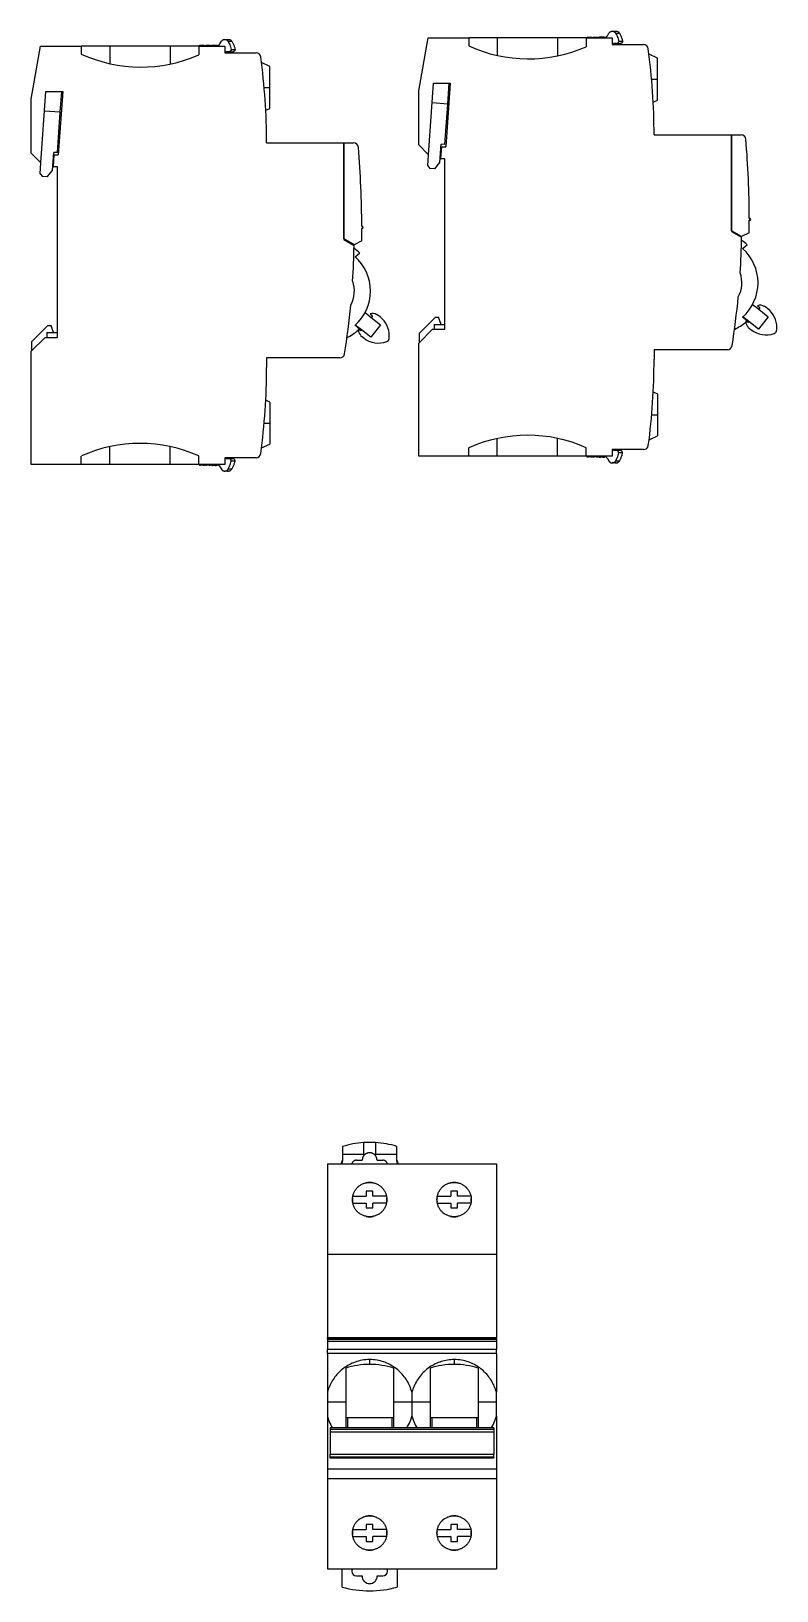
# Model space of a CAD drawing. Header units: millimetres. Extents: x 1019 to 1519, y 1262 to 1448.
# Drawn here: x 1149.01 to 1164.63, y 1264.54 to 1297.2 of the extents above; entities that cross this region are included whole.
import ezdxf

# ---------------------------------------------------------------- set-up
doc = ezdxf.new("R2010")
doc.units = ezdxf.units.MM

msp = doc.modelspace()

# ---------------------------------------------------------------- linework, layer by layer
for p, q in [((1161.084, 1297.112), (1161.088, 1297.118)), ((1161.088, 1297.118), (1161.113, 1297.161)), ((1161.113, 1297.161), (1161.116, 1297.165)), ((1161.116, 1297.165), (1161.118, 1297.169)), ((1161.118, 1297.169), (1161.121, 1297.173)), ((1161.121, 1297.173), (1161.125, 1297.177)), ((1161.125, 1297.177), (1161.128, 1297.18)), ((1161.128, 1297.18), (1161.132, 1297.183)), ((1161.132, 1297.183), (1161.136, 1297.186)), ((1161.136, 1297.186), (1161.14, 1297.189)), ((1161.14, 1297.189), (1161.144, 1297.191)), ((1161.144, 1297.191), (1161.149, 1297.194)), ((1161.149, 1297.194), (1161.153, 1297.196)), ((1161.153, 1297.196), (1161.158, 1297.197)), ((1161.158, 1297.197), (1161.163, 1297.199)), ((1161.163, 1297.199), (1161.167, 1297.2)), ((1161.167, 1297.2), (1161.172, 1297.2)), ((1161.172, 1297.2), (1161.177, 1297.201)), ((1161.177, 1297.201), (1161.182, 1297.201)), ((1161.182, 1297.201), (1161.187, 1297.201)), ((1161.182, 1297.201), (1161.195, 1297.201)), ((1161.187, 1297.201), (1161.192, 1297.2)), ((1161.192, 1297.2), (1161.197, 1297.2)), ((1161.195, 1297.201), (1161.207, 1297.201)), ((1161.197, 1297.2), (1161.202, 1297.199)), ((1161.202, 1297.199), (1161.206, 1297.197)), ((1161.206, 1297.197), (1161.211, 1297.196)), ((1161.207, 1297.201), (1161.217, 1297.201)), ((1161.211, 1297.196), (1161.216, 1297.194)), ((1161.216, 1297.194), (1161.22, 1297.191)), ((1161.217, 1297.201), (1161.227, 1297.201)), ((1161.22, 1297.191), (1161.224, 1297.189)), ((1161.224, 1297.189), (1161.228, 1297.186)), ((1161.227, 1297.201), (1161.235, 1297.201)), ((1161.228, 1297.186), (1161.232, 1297.183)), ((1161.232, 1297.183), (1161.236, 1297.18)), ((1161.235, 1297.201), (1161.242, 1297.201)), ((1161.236, 1297.18), (1161.24, 1297.177)), ((1161.24, 1297.177), (1161.243, 1297.173)), ((1161.242, 1297.201), (1161.248, 1297.201)), ((1161.243, 1297.173), (1161.246, 1297.169)), ((1161.246, 1297.169), (1161.249, 1297.165)), ((1161.248, 1297.201), (1161.253, 1297.201)), ((1161.249, 1297.165), (1161.251, 1297.161)), ((1161.251, 1297.161), (1161.264, 1297.138)), ((1161.251, 1297.161), (1161.268, 1297.161)), ((1161.253, 1297.201), (1161.257, 1297.201)), ((1161.257, 1297.201), (1161.26, 1297.201)), ((1161.26, 1297.201), (1161.262, 1297.201)), ((1161.262, 1297.201), (1161.268, 1297.201)), ((1161.262, 1297.201), (1161.262, 1297.201)), ((1161.264, 1297.138), (1161.276, 1297.115)), ((1161.268, 1297.201), (1161.279, 1297.199)), ((1161.268, 1297.161), (1161.283, 1297.161)), ((1161.276, 1297.115), (1161.286, 1297.091)), ((1161.279, 1297.199), (1161.29, 1297.196)), ((1161.283, 1297.161), (1161.296, 1297.161)), ((1161.29, 1297.196), (1161.3, 1297.192)), ((1161.296, 1297.161), (1161.307, 1297.161)), ((1161.3, 1297.192), (1161.309, 1297.186)), ((1161.307, 1297.161), (1161.316, 1297.161)), ((1161.309, 1297.186), (1161.318, 1297.179)), ((1161.316, 1297.161), (1161.323, 1297.161)), ((1161.318, 1297.179), (1161.325, 1297.17)), ((1161.323, 1297.161), (1161.328, 1297.161)), ((1161.325, 1297.17), (1161.331, 1297.161)), ((1161.328, 1297.161), (1161.33, 1297.161)), ((1161.33, 1297.161), (1161.331, 1297.161)), ((1161.331, 1297.161), (1161.339, 1297.148)), ((1161.339, 1297.148), (1161.346, 1297.134)), ((1161.346, 1297.134), (1161.353, 1297.121)), ((1161.353, 1297.121), (1161.359, 1297.107)), ((1149.011, 1295.781), (1149.206, 1296.89)), ((1149.206, 1296.89), (1150.06, 1296.89)), ((1150.06, 1296.89), (1150.06, 1296.723)), ((1150.655, 1296.89), (1150.06, 1296.89)), ((1150.655, 1296.89), (1150.655, 1296.523)), ((1151.921, 1296.89), (1150.655, 1296.89)), ((1151.921, 1296.89), (1151.921, 1296.513)), ((1152.521, 1296.89), (1151.921, 1296.89)), ((1152.521, 1296.89), (1153.065, 1296.89)), ((1152.521, 1296.89), (1152.521, 1296.705)), ((1152.528, 1296.89), (1152.529, 1296.892)), ((1152.529, 1296.892), (1152.53, 1296.894)), ((1152.53, 1296.894), (1152.531, 1296.895)), ((1152.531, 1296.895), (1152.532, 1296.897)), ((1152.532, 1296.897), (1152.534, 1296.899)), ((1152.534, 1296.899), (1152.535, 1296.9)), ((1152.535, 1296.9), (1152.537, 1296.901)), ((1152.537, 1296.901), (1152.539, 1296.902)), ((1152.539, 1296.902), (1152.54, 1296.903)), ((1152.54, 1296.903), (1152.542, 1296.904)), ((1152.542, 1296.904), (1152.544, 1296.905)), ((1152.544, 1296.905), (1152.546, 1296.905)), ((1152.546, 1296.905), (1152.549, 1296.905)), ((1152.549, 1296.905), (1152.551, 1296.905)), ((1152.551, 1296.905), (1152.553, 1296.905)), ((1152.551, 1296.905), (1152.563, 1296.905)), ((1152.553, 1296.905), (1152.555, 1296.905)), ((1152.555, 1296.905), (1152.557, 1296.904)), ((1152.557, 1296.904), (1152.559, 1296.904)), ((1152.559, 1296.904), (1152.561, 1296.903)), ((1152.561, 1296.903), (1152.563, 1296.902)), ((1152.563, 1296.905), (1152.575, 1296.905)), ((1152.563, 1296.902), (1152.565, 1296.901)), ((1152.565, 1296.901), (1152.566, 1296.9)), ((1152.566, 1296.9), (1152.568, 1296.898)), ((1152.568, 1296.898), (1152.569, 1296.897)), ((1152.569, 1296.897), (1152.571, 1296.895)), ((1152.571, 1296.895), (1152.572, 1296.893)), ((1152.572, 1296.893), (1152.573, 1296.891)), ((1152.573, 1296.891), (1152.573, 1296.891)), ((1152.573, 1296.891), (1152.573, 1296.891)), ((1152.573, 1296.891), (1152.573, 1296.891)), ((1152.573, 1296.891), (1152.574, 1296.89)), ((1152.573, 1296.891), (1152.59, 1296.891)), ((1152.574, 1296.89), (1152.574, 1296.89)), ((1152.574, 1296.89), (1152.574, 1296.89)), ((1152.575, 1296.905), (1152.586, 1296.905)), ((1152.586, 1296.905), (1152.595, 1296.905)), ((1152.59, 1296.891), (1152.605, 1296.891)), ((1152.595, 1296.905), (1152.603, 1296.905)), ((1152.603, 1296.905), (1152.611, 1296.905)), ((1152.605, 1296.891), (1152.617, 1296.891)), ((1152.611, 1296.905), (1152.617, 1296.905)), ((1152.617, 1296.905), (1152.622, 1296.905)), ((1152.617, 1296.891), (1152.628, 1296.891)), ((1152.622, 1296.905), (1152.626, 1296.905)), ((1152.626, 1296.905), (1152.628, 1296.905)), ((1152.628, 1296.905), (1152.63, 1296.905)), ((1152.628, 1296.891), (1152.637, 1296.891)), ((1152.63, 1296.905), (1152.631, 1296.905)), ((1152.631, 1296.905), (1152.634, 1296.905)), ((1152.634, 1296.905), (1152.637, 1296.904)), ((1152.637, 1296.904), (1152.639, 1296.904)), ((1152.637, 1296.891), (1152.644, 1296.891)), ((1152.639, 1296.904), (1152.64, 1296.903)), ((1152.64, 1296.903), (1152.642, 1296.903)), ((1152.642, 1296.903), (1152.644, 1296.902)), ((1152.644, 1296.902), (1152.646, 1296.9)), ((1152.644, 1296.891), (1152.649, 1296.891)), ((1152.646, 1296.9), (1152.649, 1296.897)), ((1152.649, 1296.897), (1152.651, 1296.894)), ((1152.649, 1296.891), (1152.652, 1296.891)), ((1152.651, 1296.894), (1152.652, 1296.893)), ((1152.652, 1296.893), (1152.653, 1296.891)), ((1152.652, 1296.891), (1152.653, 1296.891)), ((1152.652, 1296.89), (1152.653, 1296.89)), ((1152.653, 1296.891), (1152.654, 1296.893)), ((1152.653, 1296.89), (1152.653, 1296.891)), ((1152.653, 1296.891), (1152.653, 1296.891)), ((1152.653, 1296.891), (1152.653, 1296.891)), ((1152.653, 1296.891), (1152.653, 1296.891)), ((1152.653, 1296.891), (1152.653, 1296.891)), ((1152.653, 1296.891), (1152.653, 1296.891)), ((1152.653, 1296.891), (1152.653, 1296.891)), ((1152.653, 1296.891), (1152.653, 1296.891)), ((1152.653, 1296.891), (1152.653, 1296.891)), ((1152.653, 1296.891), (1152.653, 1296.891)), ((1152.653, 1296.89), (1152.653, 1296.89)), ((1152.654, 1296.893), (1152.655, 1296.894)), ((1152.655, 1296.894), (1152.656, 1296.896)), ((1152.656, 1296.896), (1152.657, 1296.897)), ((1152.657, 1296.897), (1152.658, 1296.898)), ((1152.658, 1296.898), (1152.659, 1296.899)), ((1152.659, 1296.899), (1152.66, 1296.9)), ((1152.66, 1296.9), (1152.662, 1296.901)), ((1152.662, 1296.901), (1152.663, 1296.902)), ((1152.663, 1296.902), (1152.665, 1296.903)), ((1152.665, 1296.903), (1152.666, 1296.903)), ((1152.666, 1296.903), (1152.668, 1296.904)), ((1152.668, 1296.904), (1152.669, 1296.904)), ((1152.669, 1296.904), (1152.671, 1296.905)), ((1152.671, 1296.905), (1152.672, 1296.905)), ((1152.672, 1296.905), (1152.674, 1296.905)), ((1152.674, 1296.905), (1152.676, 1296.905)), ((1152.676, 1296.905), (1152.677, 1296.905)), ((1152.676, 1296.905), (1152.688, 1296.905)), ((1152.677, 1296.905), (1152.679, 1296.905)), ((1152.679, 1296.905), (1152.681, 1296.905)), ((1152.681, 1296.905), (1152.682, 1296.904)), ((1152.682, 1296.904), (1152.684, 1296.904)), ((1152.684, 1296.904), (1152.685, 1296.903)), ((1152.685, 1296.903), (1152.687, 1296.903)), ((1152.687, 1296.903), (1152.688, 1296.902)), ((1152.688, 1296.905), (1152.7, 1296.905)), ((1152.688, 1296.902), (1152.69, 1296.901)), ((1152.69, 1296.901), (1152.691, 1296.9)), ((1152.691, 1296.9), (1152.692, 1296.899)), ((1152.692, 1296.899), (1152.693, 1296.898)), ((1152.693, 1296.898), (1152.694, 1296.897)), ((1152.694, 1296.897), (1152.695, 1296.896)), ((1152.695, 1296.896), (1152.696, 1296.894)), ((1152.696, 1296.894), (1152.697, 1296.893)), ((1152.697, 1296.893), (1152.698, 1296.891)), ((1152.698, 1296.891), (1152.698, 1296.891)), ((1152.698, 1296.891), (1152.698, 1296.891)), ((1152.698, 1296.891), (1152.698, 1296.891)), ((1152.698, 1296.891), (1152.699, 1296.89)), ((1152.698, 1296.891), (1152.716, 1296.891)), ((1152.699, 1296.89), (1152.699, 1296.89)), ((1152.699, 1296.89), (1152.699, 1296.89)), ((1152.7, 1296.905), (1152.711, 1296.905)), ((1152.711, 1296.905), (1152.72, 1296.905)), ((1152.716, 1296.891), (1152.731, 1296.891)), ((1152.72, 1296.905), (1152.728, 1296.905)), ((1152.728, 1296.905), (1152.736, 1296.905)), ((1152.731, 1296.891), (1152.744, 1296.891)), ((1152.736, 1296.905), (1152.742, 1296.905)), ((1152.742, 1296.905), (1152.747, 1296.905)), ((1152.744, 1296.891), (1152.755, 1296.891)), ((1152.747, 1296.905), (1152.751, 1296.905)), ((1152.751, 1296.905), (1152.753, 1296.905)), ((1152.753, 1296.905), (1152.755, 1296.905)), ((1152.755, 1296.905), (1152.756, 1296.905)), ((1152.755, 1296.891), (1152.764, 1296.891)), ((1152.756, 1296.905), (1152.76, 1296.905)), ((1152.76, 1296.905), (1152.763, 1296.904)), ((1152.763, 1296.904), (1152.767, 1296.903)), ((1152.764, 1296.891), (1152.771, 1296.891)), ((1152.767, 1296.903), (1152.77, 1296.901)), ((1152.77, 1296.901), (1152.773, 1296.898)), ((1152.771, 1296.891), (1152.775, 1296.891)), ((1152.773, 1296.898), (1152.776, 1296.895)), ((1152.775, 1296.891), (1152.778, 1296.891)), ((1152.776, 1296.895), (1152.778, 1296.892)), ((1152.777, 1296.89), (1152.777, 1296.891)), ((1152.777, 1296.891), (1152.778, 1296.891)), ((1152.777, 1296.89), (1152.777, 1296.89)), ((1152.778, 1296.892), (1152.779, 1296.894)), ((1152.778, 1296.891), (1152.778, 1296.892)), ((1152.778, 1296.892), (1152.778, 1296.892)), ((1152.778, 1296.892), (1152.778, 1296.892)), ((1152.779, 1296.894), (1152.78, 1296.896)), ((1152.78, 1296.896), (1152.781, 1296.898)), ((1152.781, 1296.898), (1152.782, 1296.899)), ((1152.782, 1296.899), (1152.784, 1296.901)), ((1152.784, 1296.901), (1152.785, 1296.902)), ((1152.785, 1296.902), (1152.787, 1296.904)), ((1152.787, 1296.904), (1152.788, 1296.905)), ((1152.788, 1296.905), (1152.79, 1296.906)), ((1152.79, 1296.906), (1152.792, 1296.907)), ((1152.792, 1296.907), (1152.794, 1296.908)), ((1152.794, 1296.908), (1152.796, 1296.909)), ((1152.796, 1296.909), (1152.798, 1296.909)), ((1152.798, 1296.909), (1152.8, 1296.91)), ((1152.8, 1296.91), (1152.802, 1296.91)), ((1152.802, 1296.91), (1152.804, 1296.91)), ((1152.804, 1296.91), (1152.806, 1296.91)), ((1152.806, 1296.91), (1152.808, 1296.91)), ((1152.806, 1296.91), (1152.818, 1296.91)), ((1152.808, 1296.91), (1152.81, 1296.91)), ((1152.81, 1296.91), (1152.812, 1296.91)), ((1152.812, 1296.91), (1152.814, 1296.909)), ((1152.814, 1296.909), (1152.816, 1296.909)), ((1152.816, 1296.909), (1152.818, 1296.908)), ((1152.818, 1296.91), (1152.83, 1296.91)), ((1152.818, 1296.908), (1152.819, 1296.907)), ((1152.819, 1296.907), (1152.821, 1296.906)), ((1152.821, 1296.906), (1152.823, 1296.905)), ((1152.823, 1296.905), (1152.825, 1296.904)), ((1152.825, 1296.904), (1152.826, 1296.902)), ((1152.826, 1296.902), (1152.828, 1296.901)), ((1152.828, 1296.901), (1152.829, 1296.899)), ((1152.829, 1296.899), (1152.83, 1296.898)), ((1152.83, 1296.91), (1152.841, 1296.91)), ((1152.83, 1296.898), (1152.831, 1296.896)), ((1152.831, 1296.896), (1152.832, 1296.894)), ((1152.832, 1296.894), (1152.833, 1296.892)), ((1152.833, 1296.892), (1152.833, 1296.892)), ((1152.833, 1296.892), (1152.834, 1296.892)), ((1152.833, 1296.892), (1152.85, 1296.892)), ((1152.834, 1296.892), (1152.834, 1296.891)), ((1152.834, 1296.891), (1152.834, 1296.891)), ((1152.834, 1296.891), (1152.834, 1296.89)), ((1152.834, 1296.89), (1152.834, 1296.89)), ((1152.841, 1296.91), (1152.85, 1296.91)), ((1152.85, 1296.91), (1152.858, 1296.91)), ((1152.85, 1296.892), (1152.866, 1296.892)), ((1152.858, 1296.91), (1152.866, 1296.91)), ((1152.866, 1296.91), (1152.872, 1296.91)), ((1152.866, 1296.892), (1152.879, 1296.892)), ((1152.872, 1296.91), (1152.877, 1296.91)), ((1152.877, 1296.91), (1152.881, 1296.91)), ((1152.879, 1296.892), (1152.89, 1296.892)), ((1152.881, 1296.91), (1152.883, 1296.91)), ((1152.883, 1296.91), (1152.885, 1296.91)), ((1152.885, 1296.91), (1152.886, 1296.91)), ((1152.886, 1296.91), (1152.888, 1296.91)), ((1152.888, 1296.91), (1152.89, 1296.91)), ((1152.89, 1296.91), (1152.892, 1296.91)), ((1152.89, 1296.892), (1152.899, 1296.892)), ((1152.892, 1296.91), (1152.894, 1296.909)), ((1152.894, 1296.909), (1152.897, 1296.908)), ((1152.897, 1296.908), (1152.899, 1296.907)), ((1152.899, 1296.907), (1152.901, 1296.906)), ((1152.899, 1296.892), (1152.905, 1296.892)), ((1152.901, 1296.906), (1152.902, 1296.905)), ((1152.902, 1296.905), (1152.904, 1296.904)), ((1152.904, 1296.904), (1152.906, 1296.902)), ((1152.905, 1296.89), (1152.912, 1296.893)), ((1152.905, 1296.892), (1152.91, 1296.892)), ((1152.906, 1296.902), (1152.908, 1296.901)), ((1152.908, 1296.901), (1152.909, 1296.899)), ((1152.909, 1296.899), (1152.91, 1296.897)), ((1152.91, 1296.897), (1152.912, 1296.895)), ((1152.912, 1296.893), (1152.919, 1296.897)), ((1152.912, 1296.895), (1152.913, 1296.893)), ((1152.919, 1296.897), (1152.926, 1296.901)), ((1152.926, 1296.901), (1152.933, 1296.906)), ((1152.933, 1296.906), (1152.94, 1296.911)), ((1152.94, 1296.911), (1152.946, 1296.916)), ((1152.946, 1296.916), (1152.952, 1296.922)), ((1152.952, 1296.922), (1152.957, 1296.928)), ((1152.957, 1296.928), (1152.962, 1296.934)), ((1152.962, 1296.934), (1152.967, 1296.941)), ((1152.967, 1296.941), (1152.971, 1296.948)), ((1152.971, 1296.948), (1152.996, 1296.99)), ((1152.996, 1296.99), (1152.999, 1296.995)), ((1152.999, 1296.995), (1153.001, 1296.999)), ((1153.001, 1296.999), (1153.004, 1297.002)), ((1153.004, 1297.002), (1153.008, 1297.006)), ((1153.008, 1297.006), (1153.011, 1297.009)), ((1153.011, 1297.009), (1153.015, 1297.013)), ((1153.015, 1297.013), (1153.019, 1297.016)), ((1153.019, 1297.016), (1153.023, 1297.018)), ((1153.023, 1297.018), (1153.027, 1297.021)), ((1153.027, 1297.021), (1153.032, 1297.023)), ((1153.032, 1297.023), (1153.036, 1297.025)), ((1153.036, 1297.025), (1153.041, 1297.027)), ((1153.041, 1297.027), (1153.046, 1297.028)), ((1153.046, 1297.028), (1153.051, 1297.029)), ((1153.051, 1297.029), (1153.055, 1297.03)), ((1153.055, 1297.03), (1153.06, 1297.03)), ((1153.06, 1297.03), (1153.065, 1297.03)), ((1153.065, 1297.03), (1153.07, 1297.03)), ((1153.065, 1297.03), (1153.078, 1297.03)), ((1153.065, 1296.89), (1153.065, 1296.75)), ((1153.07, 1297.03), (1153.075, 1297.03)), ((1153.075, 1297.03), (1153.08, 1297.029)), ((1153.078, 1297.03), (1153.09, 1297.03)), ((1153.08, 1297.029), (1153.085, 1297.028)), ((1153.085, 1297.028), (1153.089, 1297.027)), ((1153.089, 1297.027), (1153.094, 1297.025)), ((1153.09, 1297.03), (1153.1, 1297.03)), ((1153.094, 1297.025), (1153.099, 1297.023)), ((1153.099, 1297.023), (1153.103, 1297.021)), ((1153.1, 1297.03), (1153.11, 1297.03)), ((1153.103, 1297.021), (1153.107, 1297.018)), ((1153.107, 1297.018), (1153.111, 1297.016)), ((1153.11, 1297.03), (1153.118, 1297.03)), ((1153.111, 1297.016), (1153.115, 1297.013)), ((1153.115, 1297.013), (1153.119, 1297.009)), ((1153.118, 1297.03), (1153.125, 1297.03)), ((1153.119, 1297.009), (1153.123, 1297.006)), ((1153.123, 1297.006), (1153.126, 1297.002)), ((1153.125, 1297.03), (1153.131, 1297.03)), ((1153.126, 1297.002), (1153.129, 1296.999)), ((1153.129, 1296.999), (1153.132, 1296.995)), ((1153.131, 1297.03), (1153.136, 1297.03)), ((1153.132, 1296.995), (1153.135, 1296.99)), ((1153.135, 1296.99), (1153.147, 1296.967)), ((1153.135, 1296.99), (1153.151, 1296.99)), ((1153.136, 1297.03), (1153.14, 1297.03)), ((1153.14, 1297.03), (1153.143, 1297.03)), ((1153.143, 1297.03), (1153.145, 1297.03)), ((1153.145, 1297.03), (1153.151, 1297.03)), ((1153.145, 1297.03), (1153.145, 1297.03)), ((1153.147, 1296.967), (1153.159, 1296.944)), ((1153.151, 1297.03), (1153.162, 1297.029)), ((1153.151, 1296.99), (1153.166, 1296.99)), ((1153.159, 1296.944), (1153.169, 1296.92)), ((1153.162, 1297.029), (1153.173, 1297.026)), ((1153.166, 1296.99), (1153.179, 1296.99)), ((1153.169, 1296.92), (1153.179, 1296.896)), ((1153.173, 1297.026), (1153.183, 1297.021)), ((1153.179, 1296.99), (1153.19, 1296.99)), ((1153.179, 1296.896), (1153.187, 1296.871)), ((1153.183, 1297.021), (1153.192, 1297.015)), ((1153.187, 1296.871), (1153.194, 1296.846)), ((1153.19, 1296.789), (1153.188, 1296.787)), ((1153.19, 1296.99), (1153.199, 1296.99)), ((1153.191, 1296.791), (1153.19, 1296.789)), ((1153.192, 1296.793), (1153.191, 1296.791)), ((1153.192, 1297.015), (1153.201, 1297.008)), ((1153.194, 1296.795), (1153.192, 1296.793)), ((1153.194, 1296.846), (1153.201, 1296.82)), ((1153.195, 1296.797), (1153.194, 1296.795)), ((1153.196, 1296.799), (1153.195, 1296.797)), ((1153.197, 1296.801), (1153.196, 1296.799)), ((1153.198, 1296.805), (1153.197, 1296.803)), ((1153.197, 1296.803), (1153.197, 1296.801)), ((1153.199, 1296.807), (1153.198, 1296.805)), ((1153.199, 1296.99), (1153.206, 1296.99)), ((1153.2, 1296.811), (1153.199, 1296.809)), ((1153.199, 1296.809), (1153.199, 1296.807)), ((1153.201, 1296.818), (1153.2, 1296.816)), ((1153.2, 1296.816), (1153.2, 1296.814)), ((1153.2, 1296.814), (1153.2, 1296.811)), ((1153.201, 1297.008), (1153.208, 1297)), ((1153.201, 1296.82), (1153.201, 1296.818)), ((1153.201, 1296.82), (1153.217, 1296.82)), ((1153.206, 1296.99), (1153.211, 1296.99)), ((1153.208, 1297), (1153.215, 1296.99)), ((1153.211, 1296.99), (1153.214, 1296.99)), ((1153.214, 1296.99), (1153.215, 1296.99)), ((1153.215, 1296.99), (1153.222, 1296.977)), ((1153.217, 1296.82), (1153.232, 1296.82)), ((1153.222, 1296.977), (1153.229, 1296.964)), ((1153.229, 1296.964), (1153.236, 1296.95)), ((1153.232, 1296.82), (1153.245, 1296.82)), ((1153.236, 1296.95), (1153.242, 1296.936)), ((1153.242, 1296.936), (1153.248, 1296.922)), ((1153.245, 1296.82), (1153.256, 1296.82)), ((1153.248, 1296.922), (1153.254, 1296.908)), ((1153.254, 1296.908), (1153.259, 1296.894)), ((1153.256, 1296.82), (1153.265, 1296.82)), ((1153.259, 1296.894), (1153.264, 1296.879)), ((1153.264, 1296.879), (1153.269, 1296.865)), ((1153.265, 1296.82), (1153.272, 1296.82)), ((1153.271, 1296.79), (1153.268, 1296.788)), ((1153.269, 1296.865), (1153.273, 1296.85)), ((1153.273, 1296.793), (1153.271, 1296.79)), ((1153.272, 1296.82), (1153.277, 1296.82)), ((1153.273, 1296.85), (1153.277, 1296.835)), ((1153.275, 1296.796), (1153.273, 1296.793)), ((1153.276, 1296.8), (1153.275, 1296.796)), ((1153.278, 1296.803), (1153.276, 1296.8)), ((1153.277, 1296.835), (1153.281, 1296.82)), ((1153.277, 1296.82), (1153.28, 1296.82)), ((1153.279, 1296.806), (1153.278, 1296.803)), ((1153.28, 1296.81), (1153.279, 1296.806)), ((1153.28, 1296.82), (1153.281, 1296.82)), ((1153.281, 1296.817), (1153.28, 1296.813)), ((1153.28, 1296.813), (1153.28, 1296.81)), ((1153.281, 1296.82), (1153.281, 1296.817)), ((1157.128, 1295.951), (1157.323, 1297.061)), ((1157.323, 1297.061), (1158.177, 1297.061)), ((1158.177, 1297.061), (1158.177, 1296.894)), ((1158.772, 1297.061), (1158.177, 1297.061)), ((1158.772, 1297.061), (1158.772, 1296.693)), ((1160.037, 1297.061), (1158.772, 1297.061)), ((1160.037, 1297.061), (1160.037, 1296.684)), ((1160.637, 1297.061), (1160.037, 1297.061)), ((1160.637, 1297.061), (1161.182, 1297.061)), ((1160.637, 1297.061), (1160.637, 1296.876)), ((1160.645, 1297.063), (1160.647, 1297.064)), ((1160.645, 1297.061), (1160.645, 1297.063)), ((1160.647, 1297.064), (1160.648, 1297.066)), ((1160.648, 1297.066), (1160.649, 1297.068)), ((1160.649, 1297.068), (1160.651, 1297.069)), ((1160.651, 1297.069), (1160.652, 1297.071)), ((1160.652, 1297.071), (1160.654, 1297.072)), ((1160.654, 1297.072), (1160.656, 1297.073)), ((1160.656, 1297.073), (1160.657, 1297.074)), ((1160.657, 1297.074), (1160.659, 1297.075)), ((1160.659, 1297.075), (1160.661, 1297.075)), ((1160.661, 1297.075), (1160.663, 1297.076)), ((1160.663, 1297.076), (1160.665, 1297.076)), ((1160.665, 1297.076), (1160.668, 1297.076)), ((1160.668, 1297.076), (1160.67, 1297.076)), ((1160.668, 1297.076), (1160.68, 1297.076)), ((1160.67, 1297.076), (1160.672, 1297.076)), ((1160.672, 1297.076), (1160.674, 1297.075)), ((1160.674, 1297.075), (1160.676, 1297.075)), ((1160.676, 1297.075), (1160.678, 1297.074)), ((1160.678, 1297.074), (1160.68, 1297.073)), ((1160.68, 1297.076), (1160.692, 1297.076)), ((1160.68, 1297.073), (1160.682, 1297.072)), ((1160.682, 1297.072), (1160.683, 1297.07)), ((1160.683, 1297.07), (1160.685, 1297.069)), ((1160.685, 1297.069), (1160.686, 1297.067)), ((1160.686, 1297.067), (1160.688, 1297.066)), ((1160.688, 1297.066), (1160.689, 1297.064)), ((1160.689, 1297.064), (1160.69, 1297.062)), ((1160.69, 1297.062), (1160.69, 1297.062)), ((1160.69, 1297.062), (1160.69, 1297.062)), ((1160.69, 1297.062), (1160.69, 1297.061)), ((1160.69, 1297.062), (1160.707, 1297.062)), ((1160.69, 1297.061), (1160.691, 1297.061)), ((1160.691, 1297.061), (1160.691, 1297.061)), ((1160.691, 1297.061), (1160.691, 1297.061)), ((1160.692, 1297.076), (1160.703, 1297.076)), ((1160.703, 1297.076), (1160.712, 1297.076)), ((1160.707, 1297.062), (1160.722, 1297.062)), ((1160.712, 1297.076), (1160.72, 1297.076)), ((1160.72, 1297.076), (1160.728, 1297.076)), ((1160.722, 1297.062), (1160.734, 1297.062)), ((1160.728, 1297.076), (1160.734, 1297.076)), ((1160.734, 1297.076), (1160.739, 1297.076)), ((1160.734, 1297.062), (1160.745, 1297.062)), ((1160.739, 1297.076), (1160.743, 1297.076)), ((1160.743, 1297.076), (1160.745, 1297.076)), ((1160.745, 1297.076), (1160.747, 1297.076)), ((1160.745, 1297.062), (1160.754, 1297.062)), ((1160.747, 1297.076), (1160.748, 1297.076)), ((1160.748, 1297.076), (1160.751, 1297.076)), ((1160.751, 1297.076), (1160.754, 1297.075)), ((1160.754, 1297.075), (1160.756, 1297.075)), ((1160.754, 1297.062), (1160.761, 1297.062)), ((1160.756, 1297.075), (1160.757, 1297.074)), ((1160.757, 1297.074), (1160.759, 1297.073)), ((1160.759, 1297.073), (1160.761, 1297.072)), ((1160.761, 1297.072), (1160.763, 1297.07)), ((1160.761, 1297.062), (1160.766, 1297.062)), ((1160.763, 1297.07), (1160.766, 1297.068)), ((1160.766, 1297.068), (1160.768, 1297.065)), ((1160.766, 1297.062), (1160.769, 1297.062)), ((1160.768, 1297.065), (1160.769, 1297.064)), ((1160.769, 1297.064), (1160.77, 1297.062)), ((1160.769, 1297.062), (1160.77, 1297.062)), ((1160.769, 1297.061), (1160.77, 1297.061)), ((1160.77, 1297.062), (1160.771, 1297.064)), ((1160.77, 1297.061), (1160.77, 1297.062)), ((1160.77, 1297.062), (1160.77, 1297.062)), ((1160.77, 1297.062), (1160.77, 1297.062)), ((1160.77, 1297.062), (1160.77, 1297.062)), ((1160.77, 1297.062), (1160.77, 1297.062)), ((1160.77, 1297.062), (1160.77, 1297.062)), ((1160.77, 1297.062), (1160.77, 1297.062)), ((1160.77, 1297.062), (1160.77, 1297.062)), ((1160.77, 1297.062), (1160.77, 1297.062)), ((1160.77, 1297.061), (1160.77, 1297.061)), ((1160.77, 1297.061), (1160.77, 1297.061)), ((1160.771, 1297.064), (1160.772, 1297.065)), ((1160.772, 1297.065), (1160.773, 1297.066)), ((1160.773, 1297.066), (1160.774, 1297.067)), ((1160.774, 1297.067), (1160.775, 1297.069)), ((1160.775, 1297.069), (1160.776, 1297.07)), ((1160.776, 1297.07), (1160.777, 1297.071)), ((1160.777, 1297.071), (1160.779, 1297.072)), ((1160.779, 1297.072), (1160.78, 1297.073)), ((1160.78, 1297.073), (1160.782, 1297.073)), ((1160.782, 1297.073), (1160.783, 1297.074)), ((1160.783, 1297.074), (1160.785, 1297.075)), ((1160.785, 1297.075), (1160.786, 1297.075)), ((1160.786, 1297.075), (1160.788, 1297.075)), ((1160.788, 1297.075), (1160.789, 1297.076)), ((1160.789, 1297.076), (1160.791, 1297.076)), ((1160.791, 1297.076), (1160.793, 1297.076)), ((1160.793, 1297.076), (1160.794, 1297.076)), ((1160.793, 1297.076), (1160.805, 1297.076)), ((1160.794, 1297.076), (1160.796, 1297.076)), ((1160.796, 1297.076), (1160.797, 1297.075)), ((1160.797, 1297.075), (1160.799, 1297.075)), ((1160.799, 1297.075), (1160.801, 1297.075)), ((1160.801, 1297.075), (1160.802, 1297.074)), ((1160.802, 1297.074), (1160.804, 1297.073)), ((1160.804, 1297.073), (1160.805, 1297.073)), ((1160.805, 1297.076), (1160.817, 1297.076)), ((1160.805, 1297.073), (1160.806, 1297.072)), ((1160.806, 1297.072), (1160.808, 1297.071)), ((1160.808, 1297.071), (1160.809, 1297.07)), ((1160.809, 1297.07), (1160.81, 1297.069)), ((1160.81, 1297.069), (1160.811, 1297.067)), ((1160.811, 1297.067), (1160.812, 1297.066)), ((1160.812, 1297.066), (1160.813, 1297.065)), ((1160.813, 1297.065), (1160.814, 1297.064)), ((1160.814, 1297.064), (1160.815, 1297.062)), ((1160.815, 1297.062), (1160.815, 1297.062)), ((1160.815, 1297.062), (1160.815, 1297.062)), ((1160.815, 1297.062), (1160.815, 1297.061)), ((1160.815, 1297.062), (1160.833, 1297.062)), ((1160.815, 1297.061), (1160.816, 1297.061)), ((1160.816, 1297.061), (1160.816, 1297.061)), ((1160.816, 1297.061), (1160.816, 1297.061)), ((1160.817, 1297.076), (1160.828, 1297.076)), ((1160.828, 1297.076), (1160.837, 1297.076)), ((1160.833, 1297.062), (1160.848, 1297.062)), ((1160.837, 1297.076), (1160.845, 1297.076)), ((1160.845, 1297.076), (1160.853, 1297.076)), ((1160.848, 1297.062), (1160.861, 1297.062)), ((1160.853, 1297.076), (1160.859, 1297.076)), ((1160.859, 1297.076), (1160.864, 1297.076)), ((1160.861, 1297.062), (1160.872, 1297.062)), ((1160.864, 1297.076), (1160.868, 1297.076)), ((1160.868, 1297.076), (1160.87, 1297.076)), ((1160.87, 1297.076), (1160.872, 1297.076)), ((1160.872, 1297.076), (1160.873, 1297.076)), ((1160.872, 1297.062), (1160.881, 1297.062)), ((1160.873, 1297.076), (1160.877, 1297.076)), ((1160.877, 1297.076), (1160.88, 1297.075)), ((1160.88, 1297.075), (1160.884, 1297.073)), ((1160.881, 1297.062), (1160.888, 1297.062)), ((1160.884, 1297.073), (1160.887, 1297.071)), ((1160.887, 1297.071), (1160.89, 1297.069)), ((1160.888, 1297.062), (1160.892, 1297.062)), ((1160.89, 1297.069), (1160.893, 1297.066)), ((1160.892, 1297.062), (1160.895, 1297.062)), ((1160.893, 1297.066), (1160.895, 1297.062)), ((1160.894, 1297.061), (1160.895, 1297.062)), ((1160.894, 1297.061), (1160.894, 1297.061)), ((1160.894, 1297.061), (1160.894, 1297.061)), ((1160.895, 1297.063), (1160.896, 1297.065)), ((1160.895, 1297.062), (1160.895, 1297.063)), ((1160.895, 1297.063), (1160.895, 1297.063)), ((1160.895, 1297.062), (1160.895, 1297.062)), ((1160.896, 1297.065), (1160.897, 1297.067)), ((1160.897, 1297.067), (1160.898, 1297.068)), ((1160.898, 1297.068), (1160.899, 1297.07)), ((1160.899, 1297.07), (1160.901, 1297.071)), ((1160.901, 1297.071), (1160.902, 1297.073)), ((1160.902, 1297.073), (1160.904, 1297.074)), ((1160.904, 1297.074), (1160.905, 1297.075)), ((1160.905, 1297.075), (1160.907, 1297.077)), ((1160.907, 1297.077), (1160.909, 1297.078)), ((1160.909, 1297.078), (1160.911, 1297.078)), ((1160.911, 1297.078), (1160.913, 1297.079)), ((1160.913, 1297.079), (1160.915, 1297.08)), ((1160.915, 1297.08), (1160.917, 1297.08)), ((1160.917, 1297.08), (1160.919, 1297.081)), ((1160.919, 1297.081), (1160.921, 1297.081)), ((1160.921, 1297.081), (1160.923, 1297.081)), ((1160.923, 1297.081), (1160.925, 1297.081)), ((1160.923, 1297.081), (1160.935, 1297.081)), ((1160.925, 1297.081), (1160.927, 1297.081)), ((1160.927, 1297.081), (1160.929, 1297.08)), ((1160.929, 1297.08), (1160.931, 1297.08)), ((1160.931, 1297.08), (1160.933, 1297.079)), ((1160.933, 1297.079), (1160.935, 1297.078)), ((1160.935, 1297.081), (1160.947, 1297.081)), ((1160.935, 1297.078), (1160.936, 1297.078)), ((1160.936, 1297.078), (1160.938, 1297.077)), ((1160.938, 1297.077), (1160.94, 1297.075)), ((1160.94, 1297.075), (1160.942, 1297.074)), ((1160.942, 1297.074), (1160.943, 1297.073)), ((1160.943, 1297.073), (1160.945, 1297.071)), ((1160.945, 1297.071), (1160.946, 1297.07)), ((1160.946, 1297.07), (1160.947, 1297.068)), ((1160.947, 1297.081), (1160.958, 1297.081)), ((1160.947, 1297.068), (1160.948, 1297.067)), ((1160.948, 1297.067), (1160.949, 1297.065)), ((1160.949, 1297.065), (1160.95, 1297.063)), ((1160.95, 1297.063), (1160.95, 1297.063)), ((1160.95, 1297.063), (1160.95, 1297.062)), ((1160.95, 1297.063), (1160.967, 1297.063)), ((1160.95, 1297.062), (1160.951, 1297.062)), ((1160.951, 1297.062), (1160.951, 1297.061)), ((1160.951, 1297.061), (1160.951, 1297.061)), ((1160.951, 1297.061), (1160.951, 1297.061)), ((1160.958, 1297.081), (1160.967, 1297.081)), ((1160.967, 1297.081), (1160.975, 1297.081)), ((1160.967, 1297.063), (1160.983, 1297.063)), ((1160.975, 1297.081), (1160.983, 1297.081)), ((1160.983, 1297.081), (1160.989, 1297.081)), ((1160.983, 1297.063), (1160.996, 1297.063)), ((1160.989, 1297.081), (1160.994, 1297.081)), ((1160.994, 1297.081), (1160.998, 1297.081)), ((1160.996, 1297.063), (1161.007, 1297.063)), ((1160.998, 1297.081), (1161, 1297.081)), ((1161, 1297.081), (1161.002, 1297.081)), ((1161.002, 1297.081), (1161.003, 1297.081)), ((1161.003, 1297.081), (1161.005, 1297.081)), ((1161.005, 1297.081), (1161.007, 1297.081)), ((1161.007, 1297.081), (1161.009, 1297.08)), ((1161.007, 1297.063), (1161.016, 1297.063)), ((1161.009, 1297.08), (1161.011, 1297.08)), ((1161.011, 1297.08), (1161.014, 1297.079)), ((1161.014, 1297.079), (1161.016, 1297.078)), ((1161.016, 1297.078), (1161.018, 1297.077)), ((1161.016, 1297.063), (1161.022, 1297.063)), ((1161.018, 1297.077), (1161.019, 1297.076)), ((1161.019, 1297.076), (1161.021, 1297.074)), ((1161.021, 1297.074), (1161.023, 1297.073)), ((1161.022, 1297.061), (1161.029, 1297.064)), ((1161.022, 1297.063), (1161.027, 1297.063)), ((1161.023, 1297.073), (1161.025, 1297.071)), ((1161.025, 1297.071), (1161.026, 1297.07)), ((1161.026, 1297.07), (1161.027, 1297.068)), ((1161.027, 1297.068), (1161.029, 1297.066)), ((1161.029, 1297.064), (1161.036, 1297.068)), ((1161.029, 1297.066), (1161.03, 1297.064)), ((1161.036, 1297.068), (1161.043, 1297.072)), ((1161.043, 1297.072), (1161.05, 1297.076)), ((1161.05, 1297.076), (1161.057, 1297.081)), ((1161.057, 1297.081), (1161.063, 1297.087)), ((1161.063, 1297.087), (1161.069, 1297.092)), ((1161.069, 1297.092), (1161.074, 1297.098)), ((1161.074, 1297.098), (1161.079, 1297.105)), ((1161.079, 1297.105), (1161.084, 1297.112)), ((1161.182, 1297.061), (1161.182, 1296.921)), ((1161.218, 1296.941), (1161.182, 1296.927)), ((1161.182, 1296.921), (1161.837, 1296.921)), ((1161.268, 1296.941), (1161.218, 1296.941)), ((1161.252, 1296.923), (1161.248, 1296.921)), ((1161.256, 1296.924), (1161.252, 1296.923)), ((1161.26, 1296.926), (1161.256, 1296.924)), ((1161.264, 1296.928), (1161.26, 1296.926)), ((1161.268, 1296.929), (1161.264, 1296.928)), ((1161.27, 1296.941), (1161.268, 1296.941)), ((1161.268, 1296.941), (1161.284, 1296.941)), ((1161.273, 1296.931), (1161.268, 1296.929)), ((1161.272, 1296.941), (1161.27, 1296.941)), ((1161.274, 1296.941), (1161.272, 1296.941)), ((1161.277, 1296.933), (1161.273, 1296.931)), ((1161.277, 1296.942), (1161.274, 1296.941)), ((1161.279, 1296.942), (1161.277, 1296.942)), ((1161.281, 1296.934), (1161.277, 1296.933)), ((1161.281, 1296.943), (1161.279, 1296.942)), ((1161.283, 1296.943), (1161.281, 1296.943)), ((1161.285, 1296.936), (1161.281, 1296.934)), ((1161.285, 1296.944), (1161.283, 1296.943)), ((1161.284, 1296.941), (1161.299, 1296.941)), ((1161.287, 1296.945), (1161.285, 1296.944)), ((1161.289, 1296.938), (1161.285, 1296.936)), ((1161.286, 1297.091), (1161.296, 1297.066)), ((1161.289, 1296.946), (1161.287, 1296.945)), ((1161.291, 1296.947), (1161.289, 1296.946)), ((1161.293, 1296.939), (1161.289, 1296.938)), ((1161.293, 1296.948), (1161.291, 1296.947)), ((1161.295, 1296.949), (1161.293, 1296.948)), ((1161.298, 1296.941), (1161.293, 1296.939)), ((1161.297, 1296.951), (1161.295, 1296.949)), ((1161.296, 1297.066), (1161.304, 1297.042)), ((1161.299, 1296.952), (1161.297, 1296.951)), ((1161.301, 1296.953), (1161.299, 1296.952)), ((1161.299, 1296.941), (1161.312, 1296.941)), ((1161.302, 1296.955), (1161.301, 1296.953)), ((1161.304, 1296.956), (1161.302, 1296.955)), ((1161.304, 1297.042), (1161.311, 1297.016)), ((1161.305, 1296.958), (1161.304, 1296.956)), ((1161.307, 1296.96), (1161.305, 1296.958)), ((1161.308, 1296.962), (1161.307, 1296.96)), ((1161.309, 1296.963), (1161.308, 1296.962)), ((1161.311, 1296.965), (1161.309, 1296.963)), ((1161.311, 1297.016), (1161.318, 1296.991)), ((1161.312, 1296.967), (1161.311, 1296.965)), ((1161.313, 1296.969), (1161.312, 1296.967)), ((1161.312, 1296.941), (1161.323, 1296.941)), ((1161.314, 1296.971), (1161.313, 1296.969)), ((1161.315, 1296.976), (1161.314, 1296.973)), ((1161.314, 1296.973), (1161.314, 1296.971)), ((1161.316, 1296.978), (1161.315, 1296.976)), ((1161.317, 1296.982), (1161.316, 1296.98)), ((1161.316, 1296.98), (1161.316, 1296.978)), ((1161.318, 1296.989), (1161.317, 1296.987)), ((1161.317, 1296.987), (1161.317, 1296.984)), ((1161.317, 1296.984), (1161.317, 1296.982)), ((1161.318, 1296.991), (1161.318, 1296.989)), ((1161.318, 1296.991), (1161.334, 1296.991)), ((1161.323, 1296.941), (1161.332, 1296.941)), ((1161.332, 1296.941), (1161.339, 1296.941)), ((1161.334, 1296.991), (1161.349, 1296.991)), ((1161.339, 1296.941), (1161.344, 1296.941)), ((1161.344, 1296.941), (1161.347, 1296.941)), ((1161.347, 1296.941), (1161.348, 1296.941)), ((1161.351, 1296.941), (1161.348, 1296.941)), ((1161.349, 1296.991), (1161.362, 1296.991)), ((1161.355, 1296.942), (1161.351, 1296.941)), ((1161.358, 1296.942), (1161.355, 1296.942)), ((1161.362, 1296.943), (1161.358, 1296.942)), ((1161.359, 1297.107), (1161.365, 1297.093)), ((1161.362, 1296.991), (1161.373, 1296.991)), ((1161.365, 1296.944), (1161.362, 1296.943)), ((1161.365, 1297.093), (1161.371, 1297.079)), ((1161.368, 1296.946), (1161.365, 1296.944)), ((1161.372, 1296.947), (1161.368, 1296.946)), ((1161.371, 1297.079), (1161.376, 1297.064)), ((1161.375, 1296.949), (1161.372, 1296.947)), ((1161.373, 1296.991), (1161.382, 1296.991)), ((1161.378, 1296.951), (1161.375, 1296.949)), ((1161.376, 1297.064), (1161.381, 1297.05)), ((1161.38, 1296.953), (1161.378, 1296.951)), ((1161.383, 1296.956), (1161.38, 1296.953)), ((1161.381, 1297.05), (1161.386, 1297.035)), ((1161.382, 1296.991), (1161.389, 1296.991)), ((1161.385, 1296.958), (1161.383, 1296.956)), ((1161.388, 1296.961), (1161.385, 1296.958)), ((1161.386, 1297.035), (1161.39, 1297.021)), ((1161.39, 1296.964), (1161.388, 1296.961)), ((1161.389, 1296.991), (1161.394, 1296.991)), ((1161.39, 1297.021), (1161.394, 1297.006)), ((1161.392, 1296.967), (1161.39, 1296.964)), ((1161.393, 1296.97), (1161.392, 1296.967)), ((1161.394, 1296.974), (1161.393, 1296.97)), ((1161.394, 1297.006), (1161.398, 1296.991)), ((1161.394, 1296.991), (1161.397, 1296.991)), ((1161.396, 1296.977), (1161.394, 1296.974)), ((1161.397, 1296.984), (1161.396, 1296.98)), ((1161.396, 1296.98), (1161.396, 1296.977)), ((1161.397, 1296.991), (1161.398, 1296.991)), ((1161.398, 1296.991), (1161.397, 1296.987)), ((1161.397, 1296.987), (1161.397, 1296.984)), ((1153.101, 1296.77), (1153.065, 1296.756)), ((1153.065, 1296.75), (1153.72, 1296.75)), ((1153.151, 1296.77), (1153.101, 1296.77)), ((1153.135, 1296.752), (1153.131, 1296.75)), ((1153.139, 1296.754), (1153.135, 1296.752)), ((1153.143, 1296.755), (1153.139, 1296.754)), ((1153.147, 1296.757), (1153.143, 1296.755)), ((1153.151, 1296.759), (1153.147, 1296.757)), ((1153.153, 1296.77), (1153.151, 1296.77)), ((1153.151, 1296.77), (1153.167, 1296.77)), ((1153.156, 1296.76), (1153.151, 1296.759)), ((1153.155, 1296.771), (1153.153, 1296.77)), ((1153.157, 1296.771), (1153.155, 1296.771)), ((1153.16, 1296.762), (1153.156, 1296.76)), ((1153.16, 1296.771), (1153.157, 1296.771)), ((1153.162, 1296.772), (1153.16, 1296.771)), ((1153.164, 1296.764), (1153.16, 1296.762)), ((1153.164, 1296.772), (1153.162, 1296.772)), ((1153.166, 1296.773), (1153.164, 1296.772)), ((1153.168, 1296.765), (1153.164, 1296.764)), ((1153.168, 1296.774), (1153.166, 1296.773)), ((1153.167, 1296.77), (1153.182, 1296.77)), ((1153.17, 1296.774), (1153.168, 1296.774)), ((1153.172, 1296.767), (1153.168, 1296.765)), ((1153.172, 1296.775), (1153.17, 1296.774)), ((1153.174, 1296.776), (1153.172, 1296.775)), ((1153.176, 1296.769), (1153.172, 1296.767)), ((1153.176, 1296.777), (1153.174, 1296.776)), ((1153.178, 1296.779), (1153.176, 1296.777)), ((1153.181, 1296.77), (1153.176, 1296.769)), ((1153.18, 1296.78), (1153.178, 1296.779)), ((1153.182, 1296.781), (1153.18, 1296.78)), ((1153.184, 1296.783), (1153.182, 1296.781)), ((1153.182, 1296.77), (1153.195, 1296.77)), ((1153.185, 1296.784), (1153.184, 1296.783)), ((1153.187, 1296.786), (1153.185, 1296.784)), ((1153.188, 1296.787), (1153.187, 1296.786)), ((1153.195, 1296.77), (1153.206, 1296.77)), ((1153.206, 1296.77), (1153.215, 1296.77)), ((1153.215, 1296.77), (1153.222, 1296.77)), ((1153.222, 1296.77), (1153.227, 1296.77)), ((1153.227, 1296.77), (1153.23, 1296.77)), ((1153.23, 1296.77), (1153.231, 1296.77)), ((1153.234, 1296.77), (1153.231, 1296.77)), ((1153.238, 1296.771), (1153.234, 1296.77)), ((1153.241, 1296.772), (1153.238, 1296.771)), ((1153.245, 1296.772), (1153.241, 1296.772)), ((1153.248, 1296.774), (1153.245, 1296.772)), ((1153.251, 1296.775), (1153.248, 1296.774)), ((1153.255, 1296.776), (1153.251, 1296.775)), ((1153.258, 1296.778), (1153.255, 1296.776)), ((1153.261, 1296.78), (1153.258, 1296.778)), ((1153.263, 1296.783), (1153.261, 1296.78)), ((1153.266, 1296.785), (1153.263, 1296.783)), ((1153.268, 1296.788), (1153.266, 1296.785)), ((1154.011, 1296.465), (1153.835, 1296.546)), ((1154.011, 1296.025), (1154.011, 1296.465)), ((1162.128, 1296.636), (1161.952, 1296.717)), ((1162.128, 1296.196), (1162.128, 1296.636)), ((1162.007, 1296.196), (1162.128, 1296.196)), ((1162.128, 1295.756), (1162.128, 1296.196)), ((1149.216, 1294.445), (1149.32, 1295.941)), ((1149.32, 1295.941), (1149.671, 1295.941)), ((1149.671, 1295.941), (1149.578, 1294.61)), ((1149.621, 1295.504), (1149.651, 1295.941)), ((1153.89, 1296.025), (1154.011, 1296.025)), ((1154.011, 1295.585), (1154.011, 1296.025)), ((1157.128, 1294.821), (1157.128, 1295.951)), ((1157.333, 1294.615), (1157.437, 1296.111)), ((1157.437, 1296.111), (1157.788, 1296.111)), ((1157.788, 1296.111), (1157.695, 1294.781)), ((1157.738, 1295.675), (1157.768, 1296.111)), ((1149.011, 1294.65), (1149.011, 1295.781)), ((1149.621, 1295.504), (1149.291, 1295.527)), ((1149.561, 1294.658), (1149.621, 1295.504)), ((1153.923, 1295.544), (1154.011, 1295.585)), ((1157.738, 1295.675), (1157.408, 1295.698)), ((1157.678, 1294.828), (1157.738, 1295.675)), ((1157.752, 1295.588), (1157.732, 1295.588)), ((1162.04, 1295.715), (1162.128, 1295.756)), ((1149.596, 1295.158), (1149.617, 1295.158)), ((1149.635, 1295.418), (1149.615, 1295.418)), ((1157.706, 1295.219), (1157.726, 1295.219)), ((1157.71, 1295.279), (1157.73, 1295.279)), ((1157.713, 1295.329), (1157.733, 1295.329)), ((1149.589, 1295.049), (1149.609, 1295.049)), ((1149.593, 1295.108), (1149.613, 1295.108)), ((1153.941, 1294.86), (1155.56, 1294.86)), ((1155.56, 1294.86), (1155.765, 1294.861)), ((1155.56, 1294.86), (1155.56, 1292.839)), ((1155.56, 1292.853), (1155.56, 1294.86)), ((1157.572, 1294.455), (1157.599, 1294.834)), ((1157.678, 1294.828), (1157.599, 1294.834)), ((1162.057, 1295.031), (1163.677, 1295.031)), ((1163.677, 1295.031), (1163.677, 1293.009)), ((1163.677, 1295.031), (1163.882, 1295.031)), ((1163.677, 1293.024), (1163.677, 1295.031)), ((1149.216, 1294.445), (1149.011, 1294.65)), ((1149.455, 1294.284), (1149.482, 1294.663)), ((1149.476, 1294.36), (1149.493, 1294.61)), ((1149.561, 1294.658), (1149.482, 1294.663)), ((1149.493, 1294.61), (1149.578, 1294.61)), ((1157.333, 1294.615), (1157.128, 1294.821)), ((1157.317, 1294.382), (1157.333, 1294.615)), ((1157.577, 1294.531), (1157.593, 1294.531)), ((1157.593, 1294.531), (1157.61, 1294.781)), ((1157.678, 1294.531), (1157.593, 1294.531)), ((1157.61, 1294.781), (1157.695, 1294.781)), ((1157.678, 1290.961), (1157.678, 1294.531)), ((1149.2, 1294.212), (1149.216, 1294.445)), ((1149.2, 1294.212), (1149.246, 1294.158)), ((1149.346, 1294.151), (1149.455, 1294.284)), ((1149.461, 1294.36), (1149.476, 1294.36)), ((1149.561, 1294.36), (1149.476, 1294.36)), ((1149.561, 1290.79), (1149.561, 1294.36)), ((1157.317, 1294.382), (1157.363, 1294.329)), ((1157.463, 1294.322), (1157.363, 1294.329)), ((1157.463, 1294.322), (1157.572, 1294.455)), ((1149.346, 1294.151), (1149.246, 1294.158)), ((1164.052, 1293.281), (1164.062, 1293.281)), ((1164.062, 1293.241), (1164.052, 1293.241)), ((1155.935, 1293.111), (1155.945, 1293.111)), ((1155.945, 1293.071), (1155.935, 1293.071)), ((1163.89, 1292.901), (1163.677, 1293.024)), ((1163.677, 1293.009), (1163.891, 1292.886)), ((1164.051, 1292.981), (1163.89, 1292.901)), ((1155.773, 1292.731), (1155.56, 1292.853)), ((1155.56, 1292.839), (1155.774, 1292.716)), ((1155.934, 1292.811), (1155.773, 1292.731)), ((1155.794, 1292.479), (1155.891, 1292.556)), ((1163.911, 1292.65), (1164.008, 1292.727)), ((1156.004, 1291.308), (1156.132, 1291.207)), ((1156.11, 1291.282), (1156.159, 1291.243)), ((1156.159, 1291.243), (1156.132, 1291.207)), ((1156.254, 1291.27), (1156.248, 1291.263)), ((1156.321, 1291.218), (1156.254, 1291.27)), ((1164.121, 1291.478), (1164.249, 1291.378)), ((1164.227, 1291.452), (1164.276, 1291.413)), ((1164.276, 1291.413), (1164.249, 1291.378)), ((1164.249, 1291.378), (1164.446, 1291.223)), ((1164.371, 1291.441), (1164.364, 1291.433)), ((1164.438, 1291.388), (1164.371, 1291.441)), ((1149.026, 1290.705), (1149.361, 1291.04)), ((1149.361, 1291.04), (1149.428, 1291.04)), ((1149.481, 1290.89), (1149.428, 1291.04)), ((1155.891, 1290.966), (1155.793, 1291.043)), ((1155.928, 1290.948), (1155.8, 1291.048)), ((1155.912, 1290.928), (1155.863, 1290.967)), ((1155.928, 1290.948), (1155.912, 1290.928)), ((1156.126, 1290.793), (1155.928, 1290.948)), ((1156.329, 1291.052), (1156.126, 1290.793)), ((1156.132, 1291.207), (1156.329, 1291.052)), ((1157.128, 1290.671), (1157.418, 1290.961)), ((1157.143, 1290.876), (1157.478, 1291.211)), ((1157.418, 1290.961), (1157.678, 1290.961)), ((1157.453, 1291.061), (1157.678, 1291.061)), ((1157.453, 1291.061), (1157.453, 1290.961)), ((1157.478, 1291.211), (1157.545, 1291.211)), ((1157.598, 1291.061), (1157.545, 1291.211)), ((1164.008, 1291.136), (1163.91, 1291.213)), ((1164.045, 1291.119), (1163.917, 1291.219)), ((1164.029, 1291.099), (1163.98, 1291.138)), ((1164.031, 1291.009), (1164.025, 1291.001)), ((1164.025, 1291.001), (1164.092, 1290.948)), ((1164.045, 1291.119), (1164.029, 1291.099)), ((1164.242, 1290.963), (1164.045, 1291.119)), ((1164.446, 1291.223), (1164.242, 1290.963)), ((1149.011, 1290.5), (1149.301, 1290.79)), ((1149.026, 1290.515), (1149.026, 1290.705)), ((1149.301, 1290.79), (1149.561, 1290.79)), ((1149.336, 1290.89), (1149.561, 1290.89)), ((1149.336, 1290.89), (1149.336, 1290.79)), ((1155.914, 1290.838), (1155.908, 1290.83)), ((1155.908, 1290.83), (1155.975, 1290.777)), ((1157.128, 1288.301), (1157.128, 1290.671)), ((1157.143, 1290.686), (1157.143, 1290.876)), ((1149.011, 1288.13), (1149.011, 1290.5)), ((1155.476, 1290.361), (1153.941, 1290.36)), ((1153.941, 1290.36), (1153.941, 1290.16)), ((1162.058, 1290.531), (1162.058, 1290.331)), ((1163.593, 1290.531), (1162.058, 1290.531)), ((1162.128, 1289.606), (1162.041, 1289.646)), ((1162.128, 1289.606), (1162.128, 1289.166)), ((1154.011, 1289.435), (1153.924, 1289.475)), ((1154.011, 1289.435), (1154.011, 1288.995)), ((1153.891, 1288.995), (1154.011, 1288.995)), ((1154.011, 1288.995), (1154.011, 1288.555)), ((1162.008, 1289.166), (1162.128, 1289.166)), ((1162.128, 1289.166), (1162.128, 1288.726)), ((1158.773, 1288.301), (1158.773, 1288.673)), ((1160.038, 1288.301), (1160.038, 1288.674)), ((1161.952, 1288.644), (1162.128, 1288.726)), ((1150.061, 1288.13), (1150.061, 1288.306)), ((1150.656, 1288.13), (1150.656, 1288.502)), ((1151.921, 1288.13), (1151.921, 1288.503)), ((1152.521, 1288.13), (1152.521, 1288.307)), ((1153.835, 1288.474), (1154.011, 1288.555)), ((1158.178, 1288.301), (1157.128, 1288.301)), ((1158.178, 1288.301), (1158.178, 1288.477)), ((1158.773, 1288.301), (1158.178, 1288.301)), ((1160.038, 1288.301), (1158.773, 1288.301)), ((1160.638, 1288.301), (1160.038, 1288.301)), ((1160.638, 1288.301), (1160.638, 1288.477)), ((1161.183, 1288.301), (1160.638, 1288.301)), ((1160.645, 1288.301), (1160.646, 1288.299)), ((1160.646, 1288.299), (1160.647, 1288.297)), ((1160.688, 1288.296), (1160.689, 1288.298)), ((1160.689, 1288.298), (1160.69, 1288.3)), ((1160.69, 1288.3), (1160.69, 1288.301)), ((1160.69, 1288.301), (1160.69, 1288.301)), ((1160.69, 1288.3), (1160.69, 1288.3)), ((1160.69, 1288.3), (1160.69, 1288.3)), ((1160.69, 1288.3), (1160.69, 1288.3)), ((1160.69, 1288.3), (1160.69, 1288.3)), ((1160.707, 1288.3), (1160.69, 1288.3)), ((1160.722, 1288.3), (1160.707, 1288.3)), ((1160.734, 1288.3), (1160.722, 1288.3)), ((1160.745, 1288.3), (1160.734, 1288.3)), ((1160.754, 1288.3), (1160.745, 1288.3)), ((1160.761, 1288.3), (1160.754, 1288.3)), ((1160.766, 1288.3), (1160.761, 1288.3)), ((1160.769, 1288.3), (1160.766, 1288.3)), ((1160.768, 1288.297), (1160.769, 1288.298)), ((1160.77, 1288.3), (1160.769, 1288.3)), ((1160.769, 1288.298), (1160.77, 1288.3)), ((1160.77, 1288.301), (1160.77, 1288.301)), ((1160.77, 1288.301), (1160.77, 1288.3)), ((1160.77, 1288.3), (1160.77, 1288.3)), ((1160.77, 1288.3), (1160.77, 1288.3)), ((1160.77, 1288.3), (1160.77, 1288.3)), ((1160.77, 1288.3), (1160.77, 1288.3)), ((1160.77, 1288.3), (1160.771, 1288.298)), ((1160.77, 1288.3), (1160.77, 1288.3)), ((1160.77, 1288.3), (1160.77, 1288.3)), ((1160.77, 1288.3), (1160.77, 1288.3)), ((1160.77, 1288.3), (1160.77, 1288.3)), ((1160.77, 1288.3), (1160.77, 1288.3)), ((1160.77, 1288.3), (1160.77, 1288.3)), ((1160.771, 1288.298), (1160.772, 1288.297)), ((1160.813, 1288.297), (1160.814, 1288.298)), ((1160.814, 1288.298), (1160.815, 1288.3)), ((1160.815, 1288.3), (1160.815, 1288.301)), ((1160.815, 1288.301), (1160.815, 1288.301)), ((1160.815, 1288.3), (1160.815, 1288.3)), ((1160.815, 1288.3), (1160.815, 1288.3)), ((1160.815, 1288.3), (1160.815, 1288.3)), ((1160.815, 1288.3), (1160.815, 1288.3)), ((1160.833, 1288.3), (1160.815, 1288.3)), ((1160.848, 1288.3), (1160.833, 1288.3)), ((1160.861, 1288.3), (1160.848, 1288.3)), ((1160.872, 1288.3), (1160.861, 1288.3)), ((1160.881, 1288.3), (1160.872, 1288.3)), ((1160.888, 1288.3), (1160.881, 1288.3)), ((1160.892, 1288.3), (1160.888, 1288.3)), ((1160.895, 1288.3), (1160.892, 1288.3)), ((1160.893, 1288.296), (1160.895, 1288.3)), ((1160.894, 1288.301), (1160.894, 1288.3)), ((1160.894, 1288.3), (1160.895, 1288.3)), ((1160.895, 1288.3), (1160.895, 1288.3)), ((1160.895, 1288.3), (1160.895, 1288.3)), ((1160.895, 1288.3), (1160.895, 1288.299)), ((1160.895, 1288.299), (1160.895, 1288.299)), ((1160.895, 1288.299), (1160.896, 1288.297)), ((1160.949, 1288.297), (1160.95, 1288.299)), ((1160.95, 1288.299), (1160.95, 1288.3)), ((1160.95, 1288.3), (1160.951, 1288.3)), ((1160.95, 1288.299), (1160.95, 1288.299)), ((1160.967, 1288.299), (1160.95, 1288.299)), ((1160.951, 1288.3), (1160.951, 1288.301)), ((1160.951, 1288.3), (1160.951, 1288.3)), ((1160.951, 1288.3), (1160.951, 1288.3)), ((1160.983, 1288.299), (1160.967, 1288.299)), ((1160.996, 1288.299), (1160.983, 1288.299)), ((1161.007, 1288.299), (1160.996, 1288.299)), ((1161.016, 1288.299), (1161.007, 1288.299)), ((1161.022, 1288.299), (1161.016, 1288.299)), ((1161.027, 1288.299), (1161.022, 1288.299)), ((1161.023, 1288.301), (1161.031, 1288.297)), ((1161.029, 1288.296), (1161.03, 1288.298)), ((1161.031, 1288.297), (1161.038, 1288.294)), ((1161.183, 1288.441), (1161.183, 1288.301)), ((1161.838, 1288.441), (1161.183, 1288.441)), ((1161.218, 1288.421), (1161.183, 1288.435)), ((1161.268, 1288.421), (1161.218, 1288.421)), ((1161.252, 1288.439), (1161.248, 1288.441)), ((1161.256, 1288.438), (1161.252, 1288.439)), ((1161.26, 1288.436), (1161.256, 1288.438)), ((1161.264, 1288.434), (1161.26, 1288.436)), ((1161.268, 1288.433), (1161.264, 1288.434)), ((1161.273, 1288.431), (1161.268, 1288.433)), ((1161.27, 1288.421), (1161.268, 1288.421)), ((1161.284, 1288.421), (1161.268, 1288.421)), ((1161.272, 1288.421), (1161.27, 1288.421)), ((1161.274, 1288.421), (1161.272, 1288.421)), ((1161.277, 1288.429), (1161.273, 1288.431)), ((1161.277, 1288.42), (1161.274, 1288.421)), ((1161.281, 1288.428), (1161.277, 1288.429)), ((1161.279, 1288.42), (1161.277, 1288.42)), ((1161.281, 1288.419), (1161.279, 1288.42)), ((1161.285, 1288.426), (1161.281, 1288.428)), ((1161.283, 1288.419), (1161.281, 1288.419)), ((1161.285, 1288.418), (1161.283, 1288.419)), ((1161.299, 1288.421), (1161.284, 1288.421)), ((1161.289, 1288.424), (1161.285, 1288.426)), ((1161.287, 1288.417), (1161.285, 1288.418)), ((1161.289, 1288.416), (1161.287, 1288.417)), ((1161.293, 1288.423), (1161.289, 1288.424)), ((1161.291, 1288.415), (1161.289, 1288.416)), ((1161.293, 1288.414), (1161.291, 1288.415)), ((1161.298, 1288.421), (1161.293, 1288.423)), ((1161.295, 1288.413), (1161.293, 1288.414)), ((1161.297, 1288.411), (1161.295, 1288.413)), ((1161.296, 1288.296), (1161.304, 1288.321)), ((1161.299, 1288.41), (1161.297, 1288.411)), ((1161.312, 1288.421), (1161.299, 1288.421)), ((1161.301, 1288.409), (1161.299, 1288.41)), ((1161.302, 1288.407), (1161.301, 1288.409)), ((1161.304, 1288.406), (1161.302, 1288.407)), ((1161.305, 1288.404), (1161.304, 1288.406)), ((1161.304, 1288.321), (1161.311, 1288.346)), ((1161.307, 1288.402), (1161.305, 1288.404)), ((1161.308, 1288.4), (1161.307, 1288.402)), ((1161.309, 1288.399), (1161.308, 1288.4)), ((1161.311, 1288.397), (1161.309, 1288.399)), ((1161.312, 1288.395), (1161.311, 1288.397)), ((1161.311, 1288.346), (1161.318, 1288.371)), ((1161.323, 1288.421), (1161.312, 1288.421)), ((1161.313, 1288.393), (1161.312, 1288.395)), ((1161.314, 1288.391), (1161.313, 1288.393)), ((1161.314, 1288.389), (1161.314, 1288.391)), ((1161.315, 1288.386), (1161.314, 1288.389)), ((1161.316, 1288.384), (1161.315, 1288.386)), ((1161.316, 1288.382), (1161.316, 1288.384)), ((1161.317, 1288.38), (1161.316, 1288.382)), ((1161.317, 1288.378), (1161.317, 1288.38)), ((1161.317, 1288.376), (1161.317, 1288.378)), ((1161.318, 1288.373), (1161.317, 1288.376)), ((1161.318, 1288.371), (1161.318, 1288.373)), ((1161.334, 1288.371), (1161.318, 1288.371)), ((1161.332, 1288.421), (1161.323, 1288.421)), ((1161.339, 1288.421), (1161.332, 1288.421)), ((1161.349, 1288.371), (1161.334, 1288.371)), ((1161.344, 1288.421), (1161.339, 1288.421)), ((1161.347, 1288.421), (1161.344, 1288.421)), ((1161.348, 1288.421), (1161.347, 1288.421)), ((1161.351, 1288.421), (1161.348, 1288.421)), ((1161.362, 1288.371), (1161.349, 1288.371)), ((1161.355, 1288.421), (1161.351, 1288.421)), ((1161.358, 1288.42), (1161.355, 1288.421)), ((1161.362, 1288.419), (1161.358, 1288.42)), ((1161.365, 1288.418), (1161.362, 1288.419)), ((1161.373, 1288.371), (1161.362, 1288.371)), ((1161.368, 1288.417), (1161.365, 1288.418)), ((1161.372, 1288.415), (1161.368, 1288.417)), ((1161.371, 1288.284), (1161.376, 1288.298)), ((1161.375, 1288.413), (1161.372, 1288.415)), ((1161.382, 1288.371), (1161.373, 1288.371)), ((1161.378, 1288.411), (1161.375, 1288.413)), ((1161.376, 1288.298), (1161.381, 1288.312)), ((1161.38, 1288.409), (1161.378, 1288.411)), ((1161.383, 1288.406), (1161.38, 1288.409)), ((1161.381, 1288.312), (1161.386, 1288.327)), ((1161.389, 1288.371), (1161.382, 1288.371)), ((1161.385, 1288.404), (1161.383, 1288.406)), ((1161.388, 1288.401), (1161.385, 1288.404)), ((1161.386, 1288.327), (1161.39, 1288.341)), ((1161.39, 1288.398), (1161.388, 1288.401)), ((1161.394, 1288.371), (1161.389, 1288.371)), ((1161.392, 1288.395), (1161.39, 1288.398)), ((1161.39, 1288.341), (1161.394, 1288.356)), ((1161.393, 1288.392), (1161.392, 1288.395)), ((1161.394, 1288.389), (1161.393, 1288.392)), ((1161.396, 1288.385), (1161.394, 1288.389)), ((1161.397, 1288.371), (1161.394, 1288.371)), ((1161.394, 1288.356), (1161.398, 1288.371)), ((1161.396, 1288.382), (1161.396, 1288.385)), ((1161.397, 1288.378), (1161.396, 1288.382)), ((1161.397, 1288.375), (1161.397, 1288.378)), ((1161.398, 1288.371), (1161.397, 1288.371)), ((1161.398, 1288.371), (1161.397, 1288.375)), ((1150.061, 1288.13), (1149.011, 1288.13)), ((1150.656, 1288.13), (1150.061, 1288.13)), ((1151.921, 1288.13), (1150.656, 1288.13)), ((1152.521, 1288.13), (1151.921, 1288.13)), ((1153.066, 1288.13), (1152.521, 1288.13)), ((1152.528, 1288.13), (1152.529, 1288.128)), ((1152.529, 1288.128), (1152.53, 1288.126)), ((1152.53, 1288.126), (1152.531, 1288.125)), ((1152.531, 1288.125), (1152.532, 1288.123)), ((1152.532, 1288.123), (1152.534, 1288.122)), ((1152.534, 1288.122), (1152.535, 1288.121)), ((1152.535, 1288.121), (1152.537, 1288.119)), ((1152.537, 1288.119), (1152.539, 1288.118)), ((1152.539, 1288.118), (1152.541, 1288.117)), ((1152.541, 1288.117), (1152.543, 1288.117)), ((1152.543, 1288.117), (1152.545, 1288.116)), ((1152.545, 1288.116), (1152.547, 1288.116)), ((1152.547, 1288.116), (1152.549, 1288.115)), ((1152.549, 1288.115), (1152.551, 1288.115)), ((1152.551, 1288.115), (1152.553, 1288.115)), ((1152.563, 1288.115), (1152.551, 1288.115)), ((1152.553, 1288.115), (1152.555, 1288.116)), ((1152.555, 1288.116), (1152.557, 1288.116)), ((1152.557, 1288.116), (1152.559, 1288.117)), ((1152.559, 1288.117), (1152.561, 1288.118)), ((1152.561, 1288.118), (1152.563, 1288.119)), ((1152.563, 1288.119), (1152.565, 1288.12)), ((1152.575, 1288.115), (1152.563, 1288.115)), ((1152.565, 1288.12), (1152.566, 1288.121)), ((1152.566, 1288.121), (1152.568, 1288.122)), ((1152.568, 1288.122), (1152.57, 1288.124)), ((1152.57, 1288.124), (1152.571, 1288.126)), ((1152.571, 1288.126), (1152.572, 1288.127)), ((1152.572, 1288.127), (1152.573, 1288.129)), ((1152.573, 1288.129), (1152.573, 1288.13)), ((1152.573, 1288.13), (1152.573, 1288.13)), ((1152.573, 1288.13), (1152.573, 1288.13)), ((1152.573, 1288.13), (1152.573, 1288.13)), ((1152.573, 1288.129), (1152.573, 1288.129)), ((1152.573, 1288.129), (1152.573, 1288.129)), ((1152.59, 1288.129), (1152.573, 1288.129)), ((1152.586, 1288.115), (1152.575, 1288.115)), ((1152.595, 1288.115), (1152.586, 1288.115)), ((1152.605, 1288.129), (1152.59, 1288.129)), ((1152.603, 1288.115), (1152.595, 1288.115)), ((1152.611, 1288.115), (1152.603, 1288.115)), ((1152.618, 1288.129), (1152.605, 1288.129)), ((1152.617, 1288.115), (1152.611, 1288.115)), ((1152.611, 1288.115), (1152.617, 1288.115)), ((1152.622, 1288.115), (1152.617, 1288.115)), ((1152.617, 1288.115), (1152.622, 1288.115)), ((1152.628, 1288.129), (1152.618, 1288.129)), ((1152.626, 1288.115), (1152.622, 1288.115)), ((1152.622, 1288.115), (1152.626, 1288.115)), ((1152.628, 1288.115), (1152.626, 1288.115)), ((1152.626, 1288.115), (1152.628, 1288.115)), ((1152.637, 1288.129), (1152.628, 1288.129)), ((1152.63, 1288.115), (1152.628, 1288.115)), ((1152.628, 1288.115), (1152.63, 1288.115)), ((1152.631, 1288.115), (1152.63, 1288.115)), ((1152.63, 1288.115), (1152.631, 1288.115)), ((1152.631, 1288.115), (1152.634, 1288.116)), ((1152.634, 1288.116), (1152.637, 1288.116)), ((1152.644, 1288.129), (1152.637, 1288.129)), ((1152.637, 1288.116), (1152.639, 1288.117)), ((1152.639, 1288.117), (1152.641, 1288.117)), ((1152.641, 1288.117), (1152.642, 1288.118)), ((1152.642, 1288.118), (1152.644, 1288.119)), ((1152.649, 1288.129), (1152.644, 1288.129)), ((1152.644, 1288.119), (1152.647, 1288.121)), ((1152.647, 1288.121), (1152.649, 1288.123)), ((1152.652, 1288.129), (1152.649, 1288.129)), ((1152.649, 1288.123), (1152.651, 1288.126)), ((1152.651, 1288.126), (1152.652, 1288.128)), ((1152.653, 1288.129), (1152.652, 1288.129)), ((1152.652, 1288.128), (1152.653, 1288.129)), ((1152.653, 1288.13), (1152.653, 1288.13)), ((1152.653, 1288.13), (1152.653, 1288.13)), ((1152.653, 1288.13), (1152.653, 1288.13)), ((1152.653, 1288.13), (1152.653, 1288.129)), ((1152.653, 1288.129), (1152.653, 1288.129)), ((1152.653, 1288.129), (1152.653, 1288.129)), ((1152.653, 1288.129), (1152.654, 1288.128)), ((1152.653, 1288.129), (1152.653, 1288.129)), ((1152.653, 1288.129), (1152.653, 1288.129)), ((1152.653, 1288.129), (1152.653, 1288.129)), ((1152.653, 1288.129), (1152.653, 1288.129)), ((1152.653, 1288.129), (1152.653, 1288.129)), ((1152.653, 1288.129), (1152.653, 1288.129)), ((1152.654, 1288.128), (1152.655, 1288.126)), ((1152.655, 1288.126), (1152.656, 1288.125)), ((1152.656, 1288.125), (1152.657, 1288.124)), ((1152.657, 1288.124), (1152.658, 1288.123)), ((1152.658, 1288.123), (1152.659, 1288.122)), ((1152.659, 1288.122), (1152.66, 1288.12)), ((1152.66, 1288.12), (1152.662, 1288.12)), ((1152.662, 1288.12), (1152.663, 1288.119)), ((1152.663, 1288.119), (1152.665, 1288.118)), ((1152.665, 1288.118), (1152.666, 1288.117)), ((1152.666, 1288.117), (1152.668, 1288.117)), ((1152.668, 1288.117), (1152.669, 1288.116)), ((1152.669, 1288.116), (1152.671, 1288.116)), ((1152.671, 1288.116), (1152.672, 1288.116)), ((1152.672, 1288.116), (1152.674, 1288.115)), ((1152.674, 1288.115), (1152.676, 1288.115)), ((1152.676, 1288.115), (1152.677, 1288.115)), ((1152.688, 1288.115), (1152.676, 1288.115)), ((1152.677, 1288.115), (1152.679, 1288.116)), ((1152.679, 1288.116), (1152.681, 1288.116)), ((1152.681, 1288.116), (1152.682, 1288.116)), ((1152.682, 1288.116), (1152.684, 1288.117)), ((1152.684, 1288.117), (1152.685, 1288.117)), ((1152.685, 1288.117), (1152.687, 1288.118)), ((1152.687, 1288.118), (1152.688, 1288.119)), ((1152.688, 1288.119), (1152.69, 1288.12)), ((1152.7, 1288.115), (1152.688, 1288.115)), ((1152.69, 1288.12), (1152.691, 1288.12)), ((1152.691, 1288.12), (1152.692, 1288.122)), ((1152.692, 1288.122), (1152.693, 1288.123)), ((1152.693, 1288.123), (1152.694, 1288.124)), ((1152.694, 1288.124), (1152.695, 1288.125)), ((1152.695, 1288.125), (1152.696, 1288.126)), ((1152.696, 1288.126), (1152.697, 1288.128)), ((1152.697, 1288.128), (1152.698, 1288.129)), ((1152.698, 1288.129), (1152.698, 1288.13)), ((1152.698, 1288.13), (1152.698, 1288.13)), ((1152.698, 1288.13), (1152.698, 1288.13)), ((1152.698, 1288.13), (1152.698, 1288.13)), ((1152.698, 1288.129), (1152.698, 1288.129)), ((1152.698, 1288.129), (1152.698, 1288.129)), ((1152.716, 1288.129), (1152.698, 1288.129)), ((1152.711, 1288.115), (1152.7, 1288.115)), ((1152.72, 1288.115), (1152.711, 1288.115)), ((1152.731, 1288.129), (1152.716, 1288.129)), ((1152.728, 1288.115), (1152.72, 1288.115)), ((1152.736, 1288.115), (1152.728, 1288.115)), ((1152.744, 1288.129), (1152.731, 1288.129)), ((1152.742, 1288.115), (1152.736, 1288.115)), ((1152.736, 1288.115), (1152.742, 1288.115)), ((1152.747, 1288.115), (1152.742, 1288.115)), ((1152.742, 1288.115), (1152.747, 1288.115)), ((1152.756, 1288.129), (1152.744, 1288.129)), ((1152.751, 1288.115), (1152.747, 1288.115)), ((1152.747, 1288.115), (1152.751, 1288.115)), ((1152.753, 1288.115), (1152.751, 1288.115)), ((1152.751, 1288.115), (1152.753, 1288.115)), ((1152.755, 1288.115), (1152.753, 1288.115)), ((1152.753, 1288.115), (1152.755, 1288.115)), ((1152.756, 1288.115), (1152.755, 1288.115)), ((1152.755, 1288.115), (1152.756, 1288.115)), ((1152.764, 1288.129), (1152.756, 1288.129)), ((1152.756, 1288.115), (1152.76, 1288.116)), ((1152.76, 1288.116), (1152.763, 1288.117)), ((1152.763, 1288.117), (1152.767, 1288.118)), ((1152.771, 1288.129), (1152.764, 1288.129)), ((1152.767, 1288.118), (1152.77, 1288.12)), ((1152.77, 1288.12), (1152.773, 1288.123)), ((1152.775, 1288.129), (1152.771, 1288.129)), ((1152.773, 1288.123), (1152.776, 1288.126)), ((1152.778, 1288.129), (1152.775, 1288.129)), ((1152.776, 1288.126), (1152.778, 1288.129)), ((1152.777, 1288.13), (1152.778, 1288.13)), ((1152.778, 1288.13), (1152.778, 1288.129)), ((1152.778, 1288.129), (1152.778, 1288.129)), ((1152.778, 1288.129), (1152.778, 1288.129)), ((1152.778, 1288.129), (1152.778, 1288.129)), ((1152.778, 1288.129), (1152.778, 1288.128)), ((1152.778, 1288.128), (1152.779, 1288.127)), ((1152.779, 1288.127), (1152.78, 1288.125)), ((1152.78, 1288.125), (1152.781, 1288.123)), ((1152.781, 1288.123), (1152.782, 1288.121)), ((1152.782, 1288.121), (1152.784, 1288.12)), ((1152.784, 1288.12), (1152.785, 1288.118)), ((1152.785, 1288.118), (1152.787, 1288.117)), ((1152.787, 1288.117), (1152.788, 1288.116)), ((1152.788, 1288.116), (1152.79, 1288.115)), ((1152.79, 1288.115), (1152.792, 1288.114)), ((1152.792, 1288.114), (1152.794, 1288.113)), ((1152.794, 1288.113), (1152.796, 1288.112)), ((1152.796, 1288.112), (1152.798, 1288.111)), ((1152.798, 1288.111), (1152.8, 1288.111)), ((1152.8, 1288.111), (1152.802, 1288.111)), ((1152.802, 1288.111), (1152.804, 1288.11)), ((1152.804, 1288.11), (1152.806, 1288.11)), ((1152.806, 1288.11), (1152.808, 1288.11)), ((1152.818, 1288.11), (1152.806, 1288.11)), ((1152.808, 1288.11), (1152.81, 1288.111)), ((1152.81, 1288.111), (1152.812, 1288.111)), ((1152.812, 1288.111), (1152.814, 1288.111)), ((1152.814, 1288.111), (1152.816, 1288.112)), ((1152.816, 1288.112), (1152.818, 1288.113)), ((1152.818, 1288.113), (1152.819, 1288.114)), ((1152.83, 1288.11), (1152.818, 1288.11)), ((1152.819, 1288.114), (1152.821, 1288.115)), ((1152.821, 1288.115), (1152.823, 1288.116)), ((1152.823, 1288.116), (1152.825, 1288.117)), ((1152.825, 1288.117), (1152.826, 1288.118)), ((1152.826, 1288.118), (1152.828, 1288.12)), ((1152.828, 1288.12), (1152.829, 1288.121)), ((1152.829, 1288.121), (1152.83, 1288.123)), ((1152.83, 1288.123), (1152.831, 1288.125)), ((1152.841, 1288.11), (1152.83, 1288.11)), ((1152.831, 1288.125), (1152.832, 1288.127)), ((1152.832, 1288.127), (1152.833, 1288.128)), ((1152.833, 1288.128), (1152.833, 1288.129)), ((1152.833, 1288.129), (1152.833, 1288.129)), ((1152.833, 1288.129), (1152.834, 1288.129)), ((1152.851, 1288.128), (1152.833, 1288.128)), ((1152.834, 1288.129), (1152.834, 1288.13)), ((1152.834, 1288.13), (1152.834, 1288.13)), ((1152.834, 1288.129), (1152.834, 1288.129)), ((1152.85, 1288.11), (1152.841, 1288.11)), ((1152.858, 1288.11), (1152.85, 1288.11)), ((1152.866, 1288.128), (1152.851, 1288.128)), ((1152.866, 1288.11), (1152.858, 1288.11)), ((1152.879, 1288.128), (1152.866, 1288.128)), ((1152.872, 1288.11), (1152.866, 1288.11)), ((1152.866, 1288.11), (1152.872, 1288.11)), ((1152.877, 1288.11), (1152.872, 1288.11)), ((1152.872, 1288.11), (1152.877, 1288.11)), ((1152.881, 1288.11), (1152.877, 1288.11)), ((1152.877, 1288.11), (1152.881, 1288.11)), ((1152.89, 1288.128), (1152.879, 1288.128)), ((1152.883, 1288.11), (1152.881, 1288.11)), ((1152.881, 1288.11), (1152.883, 1288.11)), ((1152.885, 1288.11), (1152.883, 1288.11)), ((1152.883, 1288.11), (1152.885, 1288.11)), ((1152.886, 1288.11), (1152.885, 1288.11)), ((1152.885, 1288.11), (1152.886, 1288.11)), ((1152.886, 1288.11), (1152.888, 1288.11)), ((1152.888, 1288.11), (1152.89, 1288.111)), ((1152.899, 1288.128), (1152.89, 1288.128)), ((1152.89, 1288.111), (1152.892, 1288.111)), ((1152.892, 1288.111), (1152.894, 1288.112)), ((1152.894, 1288.112), (1152.897, 1288.112)), ((1152.897, 1288.112), (1152.899, 1288.113)), ((1152.905, 1288.128), (1152.899, 1288.128)), ((1152.899, 1288.113), (1152.901, 1288.114)), ((1152.901, 1288.114), (1152.903, 1288.116)), ((1152.903, 1288.116), (1152.904, 1288.117)), ((1152.904, 1288.117), (1152.906, 1288.118)), ((1152.91, 1288.128), (1152.905, 1288.128)), ((1152.906, 1288.13), (1152.914, 1288.127)), ((1152.906, 1288.118), (1152.908, 1288.12)), ((1152.908, 1288.12), (1152.909, 1288.122)), ((1152.909, 1288.122), (1152.91, 1288.123)), ((1152.91, 1288.123), (1152.912, 1288.125)), ((1152.912, 1288.125), (1152.913, 1288.127)), ((1152.914, 1288.127), (1152.921, 1288.123)), ((1152.921, 1288.123), (1152.928, 1288.119)), ((1152.928, 1288.119), (1152.934, 1288.114)), ((1152.934, 1288.114), (1152.941, 1288.109)), ((1152.941, 1288.109), (1152.947, 1288.104)), ((1152.947, 1288.104), (1152.952, 1288.098)), ((1152.952, 1288.098), (1152.958, 1288.093)), ((1152.958, 1288.093), (1152.963, 1288.086)), ((1152.963, 1288.086), (1152.967, 1288.08)), ((1152.967, 1288.08), (1152.971, 1288.073)), ((1152.971, 1288.073), (1152.996, 1288.03)), ((1152.996, 1288.03), (1152.999, 1288.026)), ((1152.999, 1288.026), (1153.001, 1288.022)), ((1153.001, 1288.022), (1153.005, 1288.018)), ((1153.005, 1288.018), (1153.008, 1288.015)), ((1153.008, 1288.015), (1153.011, 1288.011)), ((1153.011, 1288.011), (1153.015, 1288.008)), ((1153.015, 1288.008), (1153.019, 1288.005)), ((1153.019, 1288.005), (1153.023, 1288.002)), ((1153.023, 1288.002), (1153.027, 1288)), ((1153.027, 1288), (1153.032, 1287.998)), ((1153.032, 1287.998), (1153.036, 1287.996)), ((1153.036, 1287.996), (1153.041, 1287.994)), ((1153.041, 1287.994), (1153.046, 1287.993)), ((1153.046, 1287.993), (1153.051, 1287.992)), ((1153.051, 1287.992), (1153.055, 1287.991)), ((1153.055, 1287.991), (1153.06, 1287.991)), ((1153.06, 1287.991), (1153.065, 1287.99)), ((1153.065, 1287.99), (1153.07, 1287.991)), ((1153.078, 1287.99), (1153.065, 1287.99)), ((1153.066, 1288.27), (1153.066, 1288.13)), ((1153.721, 1288.27), (1153.066, 1288.27)), ((1153.101, 1288.25), (1153.066, 1288.264)), ((1153.07, 1287.991), (1153.075, 1287.991)), ((1153.075, 1287.991), (1153.08, 1287.992)), ((1153.09, 1287.99), (1153.078, 1287.99)), ((1153.08, 1287.992), (1153.085, 1287.993)), ((1153.085, 1287.993), (1153.09, 1287.994)), ((1153.09, 1287.994), (1153.094, 1287.996)), ((1153.1, 1287.99), (1153.09, 1287.99)), ((1153.094, 1287.996), (1153.099, 1287.998)), ((1153.099, 1287.998), (1153.103, 1288)), ((1153.11, 1287.99), (1153.1, 1287.99)), ((1153.151, 1288.25), (1153.101, 1288.25)), ((1153.103, 1288), (1153.107, 1288.002)), ((1153.107, 1288.002), (1153.111, 1288.005)), ((1153.118, 1287.99), (1153.11, 1287.99)), ((1153.111, 1288.005), (1153.115, 1288.008)), ((1153.115, 1288.008), (1153.119, 1288.011)), ((1153.125, 1287.99), (1153.118, 1287.99)), ((1153.119, 1288.011), (1153.123, 1288.015)), ((1153.123, 1288.015), (1153.126, 1288.018)), ((1153.131, 1287.99), (1153.125, 1287.99)), ((1153.125, 1287.99), (1153.131, 1287.99)), ((1153.126, 1288.018), (1153.129, 1288.022)), ((1153.129, 1288.022), (1153.132, 1288.026)), ((1153.135, 1288.269), (1153.131, 1288.27)), ((1153.136, 1287.99), (1153.131, 1287.99)), ((1153.131, 1287.99), (1153.136, 1287.99)), ((1153.132, 1288.026), (1153.135, 1288.03)), ((1153.139, 1288.267), (1153.135, 1288.269)), ((1153.135, 1288.03), (1153.147, 1288.053)), ((1153.151, 1288.03), (1153.135, 1288.03)), ((1153.14, 1287.99), (1153.136, 1287.99)), ((1153.136, 1287.99), (1153.14, 1287.99)), ((1153.143, 1288.265), (1153.139, 1288.267)), ((1153.143, 1287.99), (1153.14, 1287.99)), ((1153.14, 1287.99), (1153.143, 1287.99)), ((1153.147, 1288.264), (1153.143, 1288.265)), ((1153.145, 1287.99), (1153.143, 1287.99)), ((1153.143, 1287.99), (1153.145, 1287.99)), ((1153.145, 1287.99), (1153.151, 1287.991)), ((1153.145, 1287.99), (1153.145, 1287.99)), ((1153.145, 1287.99), (1153.145, 1287.99)), ((1153.151, 1288.262), (1153.147, 1288.264)), ((1153.147, 1288.053), (1153.159, 1288.077)), ((1153.156, 1288.26), (1153.151, 1288.262)), ((1153.153, 1288.25), (1153.151, 1288.25)), ((1153.167, 1288.25), (1153.151, 1288.25)), ((1153.166, 1288.03), (1153.151, 1288.03)), ((1153.151, 1287.991), (1153.162, 1287.992)), ((1153.155, 1288.25), (1153.153, 1288.25)), ((1153.157, 1288.25), (1153.155, 1288.25)), ((1153.16, 1288.259), (1153.156, 1288.26)), ((1153.16, 1288.25), (1153.157, 1288.25)), ((1153.159, 1288.077), (1153.169, 1288.101)), ((1153.164, 1288.257), (1153.16, 1288.259)), ((1153.162, 1288.249), (1153.16, 1288.25)), ((1153.164, 1288.249), (1153.162, 1288.249)), ((1153.162, 1287.992), (1153.173, 1287.995)), ((1153.168, 1288.255), (1153.164, 1288.257)), ((1153.166, 1288.248), (1153.164, 1288.249)), ((1153.168, 1288.247), (1153.166, 1288.248)), ((1153.179, 1288.03), (1153.166, 1288.03)), ((1153.182, 1288.25), (1153.167, 1288.25)), ((1153.172, 1288.254), (1153.168, 1288.255)), ((1153.17, 1288.246), (1153.168, 1288.247)), ((1153.169, 1288.101), (1153.179, 1288.125)), ((1153.172, 1288.245), (1153.17, 1288.246)), ((1153.176, 1288.252), (1153.172, 1288.254)), ((1153.174, 1288.244), (1153.172, 1288.245)), ((1153.173, 1287.995), (1153.183, 1288)), ((1153.176, 1288.243), (1153.174, 1288.244)), ((1153.181, 1288.25), (1153.176, 1288.252)), ((1153.178, 1288.242), (1153.176, 1288.243)), ((1153.18, 1288.241), (1153.178, 1288.242)), ((1153.179, 1288.125), (1153.187, 1288.15)), ((1153.19, 1288.03), (1153.179, 1288.03)), ((1153.182, 1288.239), (1153.18, 1288.241)), ((1153.195, 1288.25), (1153.182, 1288.25)), ((1153.184, 1288.238), (1153.182, 1288.239)), ((1153.183, 1288), (1153.192, 1288.006)), ((1153.185, 1288.237), (1153.184, 1288.238)), ((1153.187, 1288.235), (1153.185, 1288.237)), ((1153.188, 1288.233), (1153.187, 1288.235)), ((1153.187, 1288.15), (1153.194, 1288.175)), ((1153.19, 1288.232), (1153.188, 1288.233)), ((1153.191, 1288.23), (1153.19, 1288.232)), ((1153.199, 1288.03), (1153.19, 1288.03)), ((1153.192, 1288.228), (1153.191, 1288.23)), ((1153.194, 1288.226), (1153.192, 1288.228)), ((1153.192, 1288.006), (1153.201, 1288.013)), ((1153.195, 1288.224), (1153.194, 1288.226)), ((1153.194, 1288.175), (1153.201, 1288.2)), ((1153.206, 1288.25), (1153.195, 1288.25)), ((1153.196, 1288.222), (1153.195, 1288.224)), ((1153.197, 1288.22), (1153.196, 1288.222)), ((1153.197, 1288.218), (1153.197, 1288.22)), ((1153.198, 1288.216), (1153.197, 1288.218)), ((1153.199, 1288.214), (1153.198, 1288.216)), ((1153.199, 1288.212), (1153.199, 1288.214)), ((1153.2, 1288.209), (1153.199, 1288.212)), ((1153.206, 1288.03), (1153.199, 1288.03)), ((1153.2, 1288.207), (1153.2, 1288.209)), ((1153.2, 1288.205), (1153.2, 1288.207)), ((1153.201, 1288.203), (1153.2, 1288.205)), ((1153.201, 1288.2), (1153.201, 1288.203)), ((1153.217, 1288.2), (1153.201, 1288.2)), ((1153.201, 1288.013), (1153.208, 1288.021)), ((1153.215, 1288.25), (1153.206, 1288.25)), ((1153.211, 1288.03), (1153.206, 1288.03)), ((1153.208, 1288.021), (1153.215, 1288.03)), ((1153.214, 1288.03), (1153.211, 1288.03)), ((1153.215, 1288.03), (1153.214, 1288.03)), ((1153.222, 1288.25), (1153.215, 1288.25)), ((1153.215, 1288.03), (1153.222, 1288.044)), ((1153.232, 1288.2), (1153.217, 1288.2)), ((1153.227, 1288.25), (1153.222, 1288.25)), ((1153.222, 1288.044), (1153.229, 1288.057)), ((1153.23, 1288.25), (1153.227, 1288.25)), ((1153.229, 1288.057), (1153.236, 1288.071)), ((1153.231, 1288.25), (1153.23, 1288.25)), ((1153.234, 1288.25), (1153.231, 1288.25)), ((1153.245, 1288.2), (1153.232, 1288.2)), ((1153.238, 1288.25), (1153.234, 1288.25)), ((1153.236, 1288.071), (1153.242, 1288.085)), ((1153.241, 1288.249), (1153.238, 1288.25)), ((1153.245, 1288.248), (1153.241, 1288.249)), ((1153.242, 1288.085), (1153.248, 1288.099)), ((1153.248, 1288.247), (1153.245, 1288.248)), ((1153.256, 1288.2), (1153.245, 1288.2)), ((1153.251, 1288.246), (1153.248, 1288.247)), ((1153.248, 1288.099), (1153.254, 1288.113)), ((1153.255, 1288.244), (1153.251, 1288.246)), ((1153.254, 1288.113), (1153.259, 1288.127)), ((1153.258, 1288.242), (1153.255, 1288.244)), ((1153.265, 1288.2), (1153.256, 1288.2)), ((1153.261, 1288.24), (1153.258, 1288.242)), ((1153.259, 1288.127), (1153.264, 1288.142)), ((1153.263, 1288.238), (1153.261, 1288.24)), ((1153.266, 1288.236), (1153.263, 1288.238)), ((1153.264, 1288.142), (1153.269, 1288.156)), ((1153.272, 1288.2), (1153.265, 1288.2)), ((1153.268, 1288.233), (1153.266, 1288.236)), ((1153.271, 1288.23), (1153.268, 1288.233)), ((1153.269, 1288.156), (1153.273, 1288.171)), ((1153.273, 1288.227), (1153.271, 1288.23)), ((1153.277, 1288.2), (1153.272, 1288.2)), ((1153.275, 1288.224), (1153.273, 1288.227)), ((1153.273, 1288.171), (1153.277, 1288.186)), ((1153.276, 1288.221), (1153.275, 1288.224)), ((1153.278, 1288.218), (1153.276, 1288.221)), ((1153.28, 1288.2), (1153.277, 1288.2)), ((1153.277, 1288.186), (1153.281, 1288.2)), ((1153.279, 1288.214), (1153.278, 1288.218)), ((1153.28, 1288.211), (1153.279, 1288.214)), ((1153.28, 1288.208), (1153.28, 1288.211)), ((1153.281, 1288.204), (1153.28, 1288.208)), ((1153.281, 1288.2), (1153.28, 1288.2)), ((1153.281, 1288.2), (1153.281, 1288.204)), ((1160.647, 1288.297), (1160.648, 1288.295)), ((1160.648, 1288.295), (1160.649, 1288.294)), ((1160.649, 1288.294), (1160.651, 1288.292)), ((1160.651, 1288.292), (1160.652, 1288.291)), ((1160.652, 1288.291), (1160.654, 1288.29)), ((1160.654, 1288.29), (1160.656, 1288.289)), ((1160.656, 1288.289), (1160.658, 1288.288)), ((1160.658, 1288.288), (1160.66, 1288.287)), ((1160.66, 1288.287), (1160.662, 1288.287)), ((1160.662, 1288.287), (1160.664, 1288.286)), ((1160.664, 1288.286), (1160.666, 1288.286)), ((1160.666, 1288.286), (1160.668, 1288.286)), ((1160.668, 1288.286), (1160.67, 1288.286)), ((1160.68, 1288.286), (1160.668, 1288.286)), ((1160.67, 1288.286), (1160.672, 1288.286)), ((1160.672, 1288.286), (1160.674, 1288.287)), ((1160.674, 1288.287), (1160.676, 1288.287)), ((1160.676, 1288.287), (1160.678, 1288.288)), ((1160.678, 1288.288), (1160.68, 1288.289)), ((1160.68, 1288.289), (1160.682, 1288.29)), ((1160.692, 1288.286), (1160.68, 1288.286)), ((1160.682, 1288.29), (1160.683, 1288.292)), ((1160.683, 1288.292), (1160.685, 1288.293)), ((1160.685, 1288.293), (1160.686, 1288.295)), ((1160.686, 1288.295), (1160.688, 1288.296)), ((1160.703, 1288.286), (1160.692, 1288.286)), ((1160.712, 1288.286), (1160.703, 1288.286)), ((1160.72, 1288.286), (1160.712, 1288.286)), ((1160.728, 1288.286), (1160.72, 1288.286)), ((1160.734, 1288.286), (1160.728, 1288.286)), ((1160.728, 1288.286), (1160.734, 1288.286)), ((1160.739, 1288.286), (1160.734, 1288.286)), ((1160.734, 1288.286), (1160.739, 1288.286)), ((1160.743, 1288.286), (1160.739, 1288.286)), ((1160.739, 1288.286), (1160.743, 1288.286)), ((1160.745, 1288.286), (1160.743, 1288.286)), ((1160.743, 1288.286), (1160.745, 1288.286)), ((1160.747, 1288.286), (1160.745, 1288.286)), ((1160.745, 1288.286), (1160.747, 1288.286)), ((1160.748, 1288.286), (1160.747, 1288.286)), ((1160.747, 1288.286), (1160.748, 1288.286)), ((1160.748, 1288.286), (1160.751, 1288.286)), ((1160.751, 1288.286), (1160.754, 1288.287)), ((1160.754, 1288.287), (1160.756, 1288.287)), ((1160.756, 1288.287), (1160.757, 1288.288)), ((1160.757, 1288.288), (1160.759, 1288.289)), ((1160.759, 1288.289), (1160.761, 1288.29)), ((1160.761, 1288.29), (1160.763, 1288.292)), ((1160.763, 1288.292), (1160.766, 1288.294)), ((1160.766, 1288.294), (1160.768, 1288.297)), ((1160.772, 1288.297), (1160.773, 1288.296)), ((1160.773, 1288.296), (1160.774, 1288.294)), ((1160.774, 1288.294), (1160.775, 1288.293)), ((1160.775, 1288.293), (1160.776, 1288.292)), ((1160.776, 1288.292), (1160.777, 1288.291)), ((1160.777, 1288.291), (1160.779, 1288.29)), ((1160.779, 1288.29), (1160.78, 1288.289)), ((1160.78, 1288.289), (1160.782, 1288.289)), ((1160.782, 1288.289), (1160.783, 1288.288)), ((1160.783, 1288.288), (1160.785, 1288.287)), ((1160.785, 1288.287), (1160.786, 1288.287)), ((1160.786, 1288.287), (1160.788, 1288.286)), ((1160.788, 1288.286), (1160.789, 1288.286)), ((1160.789, 1288.286), (1160.791, 1288.286)), ((1160.791, 1288.286), (1160.793, 1288.286)), ((1160.793, 1288.286), (1160.794, 1288.286)), ((1160.805, 1288.286), (1160.793, 1288.286)), ((1160.794, 1288.286), (1160.796, 1288.286)), ((1160.796, 1288.286), (1160.798, 1288.286)), ((1160.798, 1288.286), (1160.799, 1288.287)), ((1160.799, 1288.287), (1160.801, 1288.287)), ((1160.801, 1288.287), (1160.802, 1288.288)), ((1160.802, 1288.288), (1160.804, 1288.289)), ((1160.804, 1288.289), (1160.805, 1288.289)), ((1160.805, 1288.289), (1160.807, 1288.29)), ((1160.817, 1288.286), (1160.805, 1288.286)), ((1160.807, 1288.29), (1160.808, 1288.291)), ((1160.808, 1288.291), (1160.809, 1288.292)), ((1160.809, 1288.292), (1160.81, 1288.293)), ((1160.81, 1288.293), (1160.811, 1288.294)), ((1160.811, 1288.294), (1160.812, 1288.296)), ((1160.812, 1288.296), (1160.813, 1288.297)), ((1160.828, 1288.286), (1160.817, 1288.286)), ((1160.837, 1288.286), (1160.828, 1288.286)), ((1160.845, 1288.286), (1160.837, 1288.286)), ((1160.853, 1288.286), (1160.845, 1288.286)), ((1160.859, 1288.286), (1160.853, 1288.286)), ((1160.853, 1288.286), (1160.859, 1288.286)), ((1160.864, 1288.286), (1160.859, 1288.286)), ((1160.859, 1288.286), (1160.864, 1288.286)), ((1160.868, 1288.286), (1160.864, 1288.286)), ((1160.864, 1288.286), (1160.868, 1288.286)), ((1160.87, 1288.286), (1160.868, 1288.286)), ((1160.868, 1288.286), (1160.87, 1288.286)), ((1160.872, 1288.286), (1160.87, 1288.286)), ((1160.87, 1288.286), (1160.872, 1288.286)), ((1160.873, 1288.286), (1160.872, 1288.286)), ((1160.872, 1288.286), (1160.873, 1288.286)), ((1160.873, 1288.286), (1160.877, 1288.286)), ((1160.877, 1288.286), (1160.88, 1288.287)), ((1160.88, 1288.287), (1160.884, 1288.289)), ((1160.884, 1288.289), (1160.887, 1288.291)), ((1160.887, 1288.291), (1160.89, 1288.293)), ((1160.89, 1288.293), (1160.893, 1288.296)), ((1160.896, 1288.297), (1160.897, 1288.295)), ((1160.897, 1288.295), (1160.898, 1288.294)), ((1160.898, 1288.294), (1160.899, 1288.292)), ((1160.899, 1288.292), (1160.901, 1288.29)), ((1160.901, 1288.29), (1160.902, 1288.289)), ((1160.902, 1288.289), (1160.904, 1288.288)), ((1160.904, 1288.288), (1160.905, 1288.286)), ((1160.905, 1288.286), (1160.907, 1288.285)), ((1160.907, 1288.285), (1160.909, 1288.284)), ((1160.909, 1288.284), (1160.911, 1288.283)), ((1160.911, 1288.283), (1160.913, 1288.283)), ((1160.913, 1288.283), (1160.915, 1288.282)), ((1160.915, 1288.282), (1160.917, 1288.282)), ((1160.917, 1288.282), (1160.919, 1288.281)), ((1160.919, 1288.281), (1160.921, 1288.281)), ((1160.921, 1288.281), (1160.923, 1288.281)), ((1160.923, 1288.281), (1160.925, 1288.281)), ((1160.935, 1288.281), (1160.923, 1288.281)), ((1160.925, 1288.281), (1160.927, 1288.281)), ((1160.927, 1288.281), (1160.929, 1288.282)), ((1160.929, 1288.282), (1160.931, 1288.282)), ((1160.931, 1288.282), (1160.933, 1288.283)), ((1160.933, 1288.283), (1160.935, 1288.283)), ((1160.935, 1288.283), (1160.936, 1288.284)), ((1160.947, 1288.281), (1160.935, 1288.281)), ((1160.936, 1288.284), (1160.938, 1288.285)), ((1160.938, 1288.285), (1160.94, 1288.286)), ((1160.94, 1288.286), (1160.942, 1288.288)), ((1160.942, 1288.288), (1160.943, 1288.289)), ((1160.943, 1288.289), (1160.945, 1288.29)), ((1160.945, 1288.29), (1160.946, 1288.292)), ((1160.946, 1288.292), (1160.947, 1288.294)), ((1160.947, 1288.294), (1160.948, 1288.295)), ((1160.958, 1288.281), (1160.947, 1288.281)), ((1160.948, 1288.295), (1160.949, 1288.297)), ((1160.967, 1288.281), (1160.958, 1288.281)), ((1160.975, 1288.281), (1160.967, 1288.281)), ((1160.983, 1288.281), (1160.975, 1288.281)), ((1160.989, 1288.281), (1160.983, 1288.281)), ((1160.983, 1288.281), (1160.989, 1288.281)), ((1160.994, 1288.281), (1160.989, 1288.281)), ((1160.989, 1288.281), (1160.994, 1288.281)), ((1160.998, 1288.281), (1160.994, 1288.281)), ((1160.994, 1288.281), (1160.998, 1288.281)), ((1161, 1288.281), (1160.998, 1288.281)), ((1160.998, 1288.281), (1161, 1288.281)), ((1161.002, 1288.281), (1161, 1288.281)), ((1161, 1288.281), (1161.002, 1288.281)), ((1161.003, 1288.281), (1161.002, 1288.281)), ((1161.002, 1288.281), (1161.003, 1288.281)), ((1161.003, 1288.281), (1161.005, 1288.281)), ((1161.005, 1288.281), (1161.007, 1288.281)), ((1161.007, 1288.281), (1161.009, 1288.282)), ((1161.009, 1288.282), (1161.011, 1288.282)), ((1161.011, 1288.282), (1161.014, 1288.283)), ((1161.014, 1288.283), (1161.016, 1288.284)), ((1161.016, 1288.284), (1161.018, 1288.285)), ((1161.018, 1288.285), (1161.019, 1288.286)), ((1161.019, 1288.286), (1161.021, 1288.287)), ((1161.021, 1288.287), (1161.023, 1288.289)), ((1161.023, 1288.289), (1161.025, 1288.291)), ((1161.025, 1288.291), (1161.026, 1288.292)), ((1161.026, 1288.292), (1161.027, 1288.294)), ((1161.027, 1288.294), (1161.029, 1288.296)), ((1161.038, 1288.294), (1161.045, 1288.29)), ((1161.045, 1288.29), (1161.051, 1288.285)), ((1161.051, 1288.285), (1161.057, 1288.28)), ((1161.057, 1288.28), (1161.064, 1288.275)), ((1161.064, 1288.275), (1161.069, 1288.269)), ((1161.069, 1288.269), (1161.075, 1288.263)), ((1161.075, 1288.263), (1161.08, 1288.257)), ((1161.08, 1288.257), (1161.084, 1288.25)), ((1161.084, 1288.25), (1161.088, 1288.244)), ((1161.088, 1288.244), (1161.113, 1288.201)), ((1161.113, 1288.201), (1161.116, 1288.197)), ((1161.116, 1288.197), (1161.118, 1288.193)), ((1161.118, 1288.193), (1161.121, 1288.189)), ((1161.121, 1288.189), (1161.125, 1288.185)), ((1161.125, 1288.185), (1161.128, 1288.182)), ((1161.128, 1288.182), (1161.132, 1288.179)), ((1161.132, 1288.179), (1161.136, 1288.176)), ((1161.136, 1288.176), (1161.14, 1288.173)), ((1161.14, 1288.173), (1161.144, 1288.171)), ((1161.144, 1288.171), (1161.149, 1288.168)), ((1161.149, 1288.168), (1161.153, 1288.166)), ((1161.153, 1288.166), (1161.158, 1288.165)), ((1161.158, 1288.165), (1161.163, 1288.163)), ((1161.163, 1288.163), (1161.168, 1288.162)), ((1161.168, 1288.162), (1161.172, 1288.162)), ((1161.172, 1288.162), (1161.177, 1288.161)), ((1161.177, 1288.161), (1161.182, 1288.161)), ((1161.182, 1288.161), (1161.187, 1288.161)), ((1161.195, 1288.161), (1161.182, 1288.161)), ((1161.187, 1288.161), (1161.192, 1288.162)), ((1161.192, 1288.162), (1161.197, 1288.162)), ((1161.207, 1288.161), (1161.195, 1288.161)), ((1161.197, 1288.162), (1161.202, 1288.163)), ((1161.202, 1288.163), (1161.206, 1288.165)), ((1161.206, 1288.165), (1161.211, 1288.166)), ((1161.217, 1288.161), (1161.207, 1288.161)), ((1161.211, 1288.166), (1161.216, 1288.168)), ((1161.216, 1288.168), (1161.22, 1288.171)), ((1161.227, 1288.161), (1161.217, 1288.161)), ((1161.22, 1288.171), (1161.224, 1288.173)), ((1161.224, 1288.173), (1161.228, 1288.176)), ((1161.235, 1288.161), (1161.227, 1288.161)), ((1161.228, 1288.176), (1161.232, 1288.179)), ((1161.232, 1288.179), (1161.236, 1288.182)), ((1161.242, 1288.161), (1161.235, 1288.161)), ((1161.236, 1288.182), (1161.24, 1288.185)), ((1161.24, 1288.185), (1161.243, 1288.189)), ((1161.248, 1288.161), (1161.242, 1288.161)), ((1161.242, 1288.161), (1161.248, 1288.161)), ((1161.243, 1288.189), (1161.246, 1288.193)), ((1161.246, 1288.193), (1161.249, 1288.197)), ((1161.253, 1288.161), (1161.248, 1288.161)), ((1161.248, 1288.161), (1161.253, 1288.161)), ((1161.249, 1288.197), (1161.252, 1288.201)), ((1161.252, 1288.201), (1161.264, 1288.224)), ((1161.268, 1288.201), (1161.252, 1288.201)), ((1161.257, 1288.161), (1161.253, 1288.161)), ((1161.253, 1288.161), (1161.257, 1288.161)), ((1161.26, 1288.161), (1161.257, 1288.161)), ((1161.257, 1288.161), (1161.26, 1288.161)), ((1161.262, 1288.161), (1161.26, 1288.161)), ((1161.26, 1288.161), (1161.262, 1288.161)), ((1161.262, 1288.161), (1161.262, 1288.161)), ((1161.262, 1288.161), (1161.268, 1288.161)), ((1161.262, 1288.161), (1161.262, 1288.161)), ((1161.264, 1288.224), (1161.276, 1288.247)), ((1161.283, 1288.201), (1161.268, 1288.201)), ((1161.268, 1288.161), (1161.279, 1288.163)), ((1161.276, 1288.247), (1161.286, 1288.271)), ((1161.279, 1288.163), (1161.29, 1288.166)), ((1161.296, 1288.201), (1161.283, 1288.201)), ((1161.286, 1288.271), (1161.296, 1288.296)), ((1161.29, 1288.166), (1161.3, 1288.17)), ((1161.307, 1288.201), (1161.296, 1288.201)), ((1161.3, 1288.17), (1161.309, 1288.176)), ((1161.316, 1288.201), (1161.307, 1288.201)), ((1161.309, 1288.176), (1161.318, 1288.183)), ((1161.323, 1288.201), (1161.316, 1288.201)), ((1161.318, 1288.183), (1161.325, 1288.192)), ((1161.328, 1288.201), (1161.323, 1288.201)), ((1161.325, 1288.192), (1161.332, 1288.201)), ((1161.331, 1288.201), (1161.328, 1288.201)), ((1161.332, 1288.201), (1161.331, 1288.201)), ((1161.332, 1288.201), (1161.339, 1288.214)), ((1161.339, 1288.214), (1161.346, 1288.228)), ((1161.346, 1288.228), (1161.353, 1288.242)), ((1161.353, 1288.242), (1161.359, 1288.255)), ((1161.359, 1288.255), (1161.365, 1288.269)), ((1161.365, 1288.269), (1161.371, 1288.284)), ((1155.975, 1273.685), (1155.975, 1273.931)), ((1156.225, 1273.931), (1156.225, 1273.685)), ((1155.53, 1273.848), (1155.53, 1273.685)), ((1155.53, 1273.685), (1155.975, 1273.685)), ((1155.53, 1273.685), (1155.53, 1273.541)), ((1155.53, 1273.685), (1155.975, 1273.685)), ((1155.53, 1273.685), (1155.53, 1273.685)), ((1155.951, 1273.603), (1155.948, 1273.594)), ((1155.953, 1273.611), (1155.951, 1273.603)), ((1155.956, 1273.62), (1155.953, 1273.611)), ((1155.96, 1273.628), (1155.956, 1273.62)), ((1155.964, 1273.636), (1155.96, 1273.628)), ((1155.969, 1273.644), (1155.964, 1273.636)), ((1155.974, 1273.652), (1155.969, 1273.644)), ((1155.979, 1273.659), (1155.974, 1273.652)), ((1155.975, 1273.685), (1155.975, 1273.685)), ((1155.986, 1273.666), (1155.979, 1273.659)), ((1155.992, 1273.673), (1155.986, 1273.666)), ((1155.999, 1273.679), (1155.992, 1273.673)), ((1156.006, 1273.685), (1155.999, 1273.679)), ((1156.014, 1273.69), (1156.006, 1273.685)), ((1156.021, 1273.695), (1156.014, 1273.69)), ((1156.029, 1273.7), (1156.021, 1273.695)), ((1156.038, 1273.704), (1156.029, 1273.7)), ((1156.046, 1273.707), (1156.038, 1273.704)), ((1156.054, 1273.71), (1156.046, 1273.707)), ((1156.063, 1273.712), (1156.054, 1273.71)), ((1156.071, 1273.714), (1156.063, 1273.712)), ((1156.079, 1273.715), (1156.071, 1273.714)), ((1156.088, 1273.716), (1156.079, 1273.715)), ((1156.096, 1273.717), (1156.088, 1273.716)), ((1156.104, 1273.717), (1156.096, 1273.717)), ((1156.112, 1273.716), (1156.104, 1273.717)), ((1156.12, 1273.715), (1156.112, 1273.716)), ((1156.129, 1273.714), (1156.12, 1273.715)), ((1156.137, 1273.712), (1156.129, 1273.714)), ((1156.145, 1273.71), (1156.137, 1273.712)), ((1156.154, 1273.707), (1156.145, 1273.71)), ((1156.162, 1273.704), (1156.154, 1273.707)), ((1156.17, 1273.7), (1156.162, 1273.704)), ((1156.178, 1273.695), (1156.17, 1273.7)), ((1156.186, 1273.69), (1156.178, 1273.695)), ((1156.194, 1273.685), (1156.186, 1273.69)), ((1156.201, 1273.679), (1156.194, 1273.685)), ((1156.208, 1273.673), (1156.201, 1273.679)), ((1156.214, 1273.666), (1156.208, 1273.673)), ((1156.22, 1273.659), (1156.214, 1273.666)), ((1156.226, 1273.652), (1156.22, 1273.659)), ((1156.225, 1273.685), (1156.67, 1273.685)), ((1156.225, 1273.685), (1156.67, 1273.685)), ((1156.225, 1273.685), (1156.225, 1273.685)), ((1156.231, 1273.644), (1156.226, 1273.652)), ((1156.236, 1273.636), (1156.231, 1273.644)), ((1156.24, 1273.628), (1156.236, 1273.636)), ((1156.244, 1273.62), (1156.24, 1273.628)), ((1156.247, 1273.611), (1156.244, 1273.62)), ((1156.249, 1273.603), (1156.247, 1273.611)), ((1156.251, 1273.594), (1156.249, 1273.603)), ((1156.67, 1273.685), (1156.67, 1273.849)), ((1156.67, 1273.685), (1156.67, 1273.685)), ((1156.67, 1273.541), (1156.67, 1273.685)), ((1155.215, 1273.485), (1155.215, 1271.595)), ((1155.215, 1273.485), (1158.755, 1273.485)), ((1155.512, 1273.485), (1155.516, 1273.49)), ((1155.516, 1273.49), (1155.519, 1273.495)), ((1155.519, 1273.495), (1155.521, 1273.5)), ((1155.521, 1273.5), (1155.524, 1273.506)), ((1155.524, 1273.506), (1155.526, 1273.512)), ((1155.526, 1273.512), (1155.528, 1273.519)), ((1155.528, 1273.519), (1155.529, 1273.526)), ((1155.529, 1273.526), (1155.53, 1273.533)), ((1155.53, 1273.533), (1155.53, 1273.541)), ((1155.729, 1273.49), (1155.728, 1273.485)), ((1155.731, 1273.496), (1155.729, 1273.49)), ((1155.733, 1273.501), (1155.731, 1273.496)), ((1155.736, 1273.506), (1155.733, 1273.501)), ((1155.738, 1273.511), (1155.736, 1273.506)), ((1155.741, 1273.516), (1155.738, 1273.511)), ((1155.744, 1273.52), (1155.741, 1273.516)), ((1155.748, 1273.525), (1155.744, 1273.52)), ((1155.751, 1273.529), (1155.748, 1273.525)), ((1155.755, 1273.533), (1155.751, 1273.529)), ((1155.759, 1273.537), (1155.755, 1273.533)), ((1155.763, 1273.54), (1155.759, 1273.537)), ((1155.768, 1273.543), (1155.763, 1273.54)), ((1155.773, 1273.547), (1155.768, 1273.543)), ((1155.778, 1273.55), (1155.773, 1273.547)), ((1155.783, 1273.552), (1155.778, 1273.55)), ((1155.789, 1273.555), (1155.783, 1273.552)), ((1155.795, 1273.557), (1155.789, 1273.555)), ((1155.802, 1273.559), (1155.795, 1273.557)), ((1155.809, 1273.56), (1155.802, 1273.559)), ((1155.817, 1273.561), (1155.809, 1273.56)), ((1155.825, 1273.561), (1155.817, 1273.561)), ((1155.825, 1273.561), (1155.945, 1273.561)), ((1155.946, 1273.578), (1155.945, 1273.569)), ((1155.945, 1273.569), (1155.945, 1273.561)), ((1155.947, 1273.586), (1155.946, 1273.578)), ((1155.948, 1273.594), (1155.947, 1273.586)), ((1156.253, 1273.586), (1156.251, 1273.594)), ((1156.254, 1273.578), (1156.253, 1273.586)), ((1156.255, 1273.569), (1156.254, 1273.578)), ((1156.255, 1273.561), (1156.255, 1273.569)), ((1156.255, 1273.561), (1156.375, 1273.561)), ((1156.385, 1273.561), (1156.375, 1273.561)), ((1156.393, 1273.56), (1156.385, 1273.561)), ((1156.401, 1273.558), (1156.393, 1273.56)), ((1156.408, 1273.555), (1156.401, 1273.558)), ((1156.415, 1273.553), (1156.408, 1273.555)), ((1156.422, 1273.55), (1156.415, 1273.553)), ((1156.428, 1273.546), (1156.422, 1273.55)), ((1156.433, 1273.543), (1156.428, 1273.546)), ((1156.438, 1273.539), (1156.433, 1273.543)), ((1156.443, 1273.534), (1156.438, 1273.539)), ((1156.448, 1273.53), (1156.443, 1273.534)), ((1156.452, 1273.525), (1156.448, 1273.53)), ((1156.456, 1273.52), (1156.452, 1273.525)), ((1156.459, 1273.515), (1156.456, 1273.52)), ((1156.463, 1273.509), (1156.459, 1273.515)), ((1156.466, 1273.504), (1156.463, 1273.509)), ((1156.468, 1273.498), (1156.466, 1273.504)), ((1156.47, 1273.491), (1156.468, 1273.498)), ((1156.472, 1273.485), (1156.47, 1273.491)), ((1156.67, 1273.541), (1156.67, 1273.533)), ((1156.67, 1273.533), (1156.671, 1273.526)), ((1156.671, 1273.526), (1156.672, 1273.519)), ((1156.672, 1273.519), (1156.674, 1273.512)), ((1156.674, 1273.512), (1156.676, 1273.506)), ((1156.676, 1273.506), (1156.679, 1273.5)), ((1156.679, 1273.5), (1156.681, 1273.495)), ((1156.681, 1273.495), (1156.684, 1273.49)), ((1156.684, 1273.49), (1156.687, 1273.485)), ((1158.755, 1273.485), (1158.755, 1271.595)), ((1155.8, 1272.936), (1155.81, 1272.95)), ((1155.81, 1272.95), (1155.82, 1272.963)), ((1155.82, 1272.963), (1155.831, 1272.976)), ((1155.831, 1272.976), (1155.843, 1272.988)), ((1155.843, 1272.988), (1155.855, 1273)), ((1155.855, 1273), (1155.867, 1273.011)), ((1155.867, 1273.011), (1155.88, 1273.022)), ((1155.88, 1273.022), (1155.894, 1273.032)), ((1155.894, 1273.032), (1155.908, 1273.041)), ((1155.908, 1273.041), (1155.922, 1273.05)), ((1155.922, 1273.05), (1155.937, 1273.058)), ((1155.937, 1273.058), (1155.953, 1273.065)), ((1155.953, 1273.065), (1155.968, 1273.071)), ((1155.968, 1273.071), (1155.984, 1273.077)), ((1155.984, 1273.077), (1156, 1273.082)), ((1156, 1273.082), (1156.016, 1273.087)), ((1156.016, 1273.087), (1156.033, 1273.09)), ((1156.033, 1273.09), (1156.049, 1273.093)), ((1156.049, 1273.093), (1156.066, 1273.095)), ((1156.066, 1273.095), (1156.083, 1273.096)), ((1156.083, 1273.096), (1156.1, 1273.096)), ((1156.1, 1273.096), (1156.117, 1273.096)), ((1156.117, 1273.096), (1156.134, 1273.095)), ((1156.134, 1273.095), (1156.15, 1273.093)), ((1156.15, 1273.093), (1156.167, 1273.09)), ((1156.167, 1273.09), (1156.183, 1273.087)), ((1156.183, 1273.087), (1156.2, 1273.082)), ((1156.2, 1273.082), (1156.216, 1273.077)), ((1156.216, 1273.077), (1156.232, 1273.072)), ((1156.232, 1273.072), (1156.247, 1273.065)), ((1156.247, 1273.065), (1156.262, 1273.058)), ((1156.262, 1273.058), (1156.277, 1273.05)), ((1156.277, 1273.05), (1156.292, 1273.041)), ((1156.292, 1273.041), (1156.306, 1273.032)), ((1156.306, 1273.032), (1156.319, 1273.022)), ((1156.319, 1273.022), (1156.333, 1273.011)), ((1156.333, 1273.011), (1156.345, 1273)), ((1156.345, 1273), (1156.357, 1272.988)), ((1156.357, 1272.988), (1156.369, 1272.976)), ((1156.369, 1272.976), (1156.38, 1272.963)), ((1156.38, 1272.963), (1156.39, 1272.95)), ((1156.39, 1272.95), (1156.4, 1272.936)), ((1157.57, 1272.935), (1157.58, 1272.949)), ((1157.58, 1272.949), (1157.59, 1272.963)), ((1157.59, 1272.963), (1157.601, 1272.976)), ((1157.601, 1272.976), (1157.612, 1272.988)), ((1157.612, 1272.988), (1157.624, 1273)), ((1157.624, 1273), (1157.637, 1273.011)), ((1157.637, 1273.011), (1157.65, 1273.022)), ((1157.65, 1273.022), (1157.664, 1273.032)), ((1157.664, 1273.032), (1157.678, 1273.041)), ((1157.678, 1273.041), (1157.692, 1273.05)), ((1157.692, 1273.05), (1157.707, 1273.058)), ((1157.707, 1273.058), (1157.722, 1273.065)), ((1157.722, 1273.065), (1157.738, 1273.071)), ((1157.738, 1273.071), (1157.754, 1273.077)), ((1157.754, 1273.077), (1157.77, 1273.082)), ((1157.77, 1273.082), (1157.786, 1273.087)), ((1157.786, 1273.087), (1157.803, 1273.09)), ((1157.803, 1273.09), (1157.819, 1273.093)), ((1157.819, 1273.093), (1157.836, 1273.095)), ((1157.836, 1273.095), (1157.853, 1273.096)), ((1157.853, 1273.096), (1157.87, 1273.096)), ((1157.87, 1273.096), (1157.887, 1273.096)), ((1157.887, 1273.096), (1157.904, 1273.095)), ((1157.904, 1273.095), (1157.92, 1273.093)), ((1157.92, 1273.093), (1157.937, 1273.09)), ((1157.937, 1273.09), (1157.953, 1273.087)), ((1157.953, 1273.087), (1157.97, 1273.082)), ((1157.97, 1273.082), (1157.986, 1273.077)), ((1157.986, 1273.077), (1158.002, 1273.071)), ((1158.002, 1273.071), (1158.017, 1273.065)), ((1158.017, 1273.065), (1158.033, 1273.058)), ((1158.033, 1273.058), (1158.048, 1273.05)), ((1158.048, 1273.05), (1158.062, 1273.041)), ((1158.062, 1273.041), (1158.076, 1273.032)), ((1158.076, 1273.032), (1158.09, 1273.022)), ((1158.09, 1273.022), (1158.103, 1273.011)), ((1158.103, 1273.011), (1158.115, 1273)), ((1158.115, 1273), (1158.127, 1272.988)), ((1158.127, 1272.988), (1158.139, 1272.976)), ((1158.139, 1272.976), (1158.15, 1272.963)), ((1158.15, 1272.963), (1158.16, 1272.949)), ((1158.16, 1272.949), (1158.17, 1272.936)), ((1155.74, 1272.745), (1155.741, 1272.762)), ((1155.74, 1272.728), (1155.74, 1272.745)), ((1155.741, 1272.711), (1155.74, 1272.728)), ((1155.741, 1272.762), (1155.742, 1272.779)), ((1155.742, 1272.695), (1155.741, 1272.711)), ((1155.742, 1272.779), (1155.745, 1272.795)), ((1155.745, 1272.678), (1155.742, 1272.695)), ((1155.745, 1272.795), (1155.748, 1272.812)), ((1155.748, 1272.661), (1155.745, 1272.678)), ((1155.748, 1272.812), (1155.752, 1272.829)), ((1155.748, 1272.811), (1156.03, 1272.811)), ((1155.752, 1272.645), (1155.748, 1272.661)), ((1155.748, 1272.661), (1156.03, 1272.661)), ((1155.752, 1272.829), (1155.757, 1272.845)), ((1155.757, 1272.628), (1155.752, 1272.645)), ((1155.757, 1272.845), (1155.762, 1272.861)), ((1155.762, 1272.613), (1155.757, 1272.628)), ((1155.762, 1272.861), (1155.768, 1272.876)), ((1155.768, 1272.876), (1155.775, 1272.892)), ((1155.775, 1272.892), (1155.783, 1272.907)), ((1155.783, 1272.907), (1155.791, 1272.921)), ((1155.791, 1272.921), (1155.8, 1272.936)), ((1156.03, 1272.911), (1156.03, 1272.811)), ((1156.17, 1272.911), (1156.03, 1272.911)), ((1156.03, 1272.661), (1156.03, 1272.561)), ((1156.17, 1272.811), (1156.17, 1272.911)), ((1156.452, 1272.811), (1156.17, 1272.811)), ((1156.452, 1272.661), (1156.17, 1272.661)), ((1156.17, 1272.561), (1156.17, 1272.661)), ((1156.4, 1272.936), (1156.409, 1272.922)), ((1156.409, 1272.922), (1156.417, 1272.907)), ((1156.417, 1272.907), (1156.425, 1272.892)), ((1156.425, 1272.892), (1156.432, 1272.877)), ((1156.432, 1272.877), (1156.438, 1272.861)), ((1156.438, 1272.861), (1156.443, 1272.845)), ((1156.443, 1272.629), (1156.438, 1272.613)), ((1156.443, 1272.845), (1156.448, 1272.829)), ((1156.448, 1272.645), (1156.443, 1272.629)), ((1156.448, 1272.829), (1156.452, 1272.812)), ((1156.452, 1272.661), (1156.448, 1272.645)), ((1156.452, 1272.812), (1156.455, 1272.796)), ((1156.455, 1272.678), (1156.452, 1272.661)), ((1156.455, 1272.796), (1156.457, 1272.779)), ((1156.458, 1272.695), (1156.455, 1272.678)), ((1156.457, 1272.779), (1156.459, 1272.762)), ((1156.459, 1272.712), (1156.458, 1272.695)), ((1156.459, 1272.762), (1156.46, 1272.745)), ((1156.46, 1272.728), (1156.459, 1272.712)), ((1156.46, 1272.745), (1156.46, 1272.728)), ((1157.51, 1272.745), (1157.511, 1272.762)), ((1157.51, 1272.728), (1157.51, 1272.745)), ((1157.511, 1272.711), (1157.51, 1272.728)), ((1157.511, 1272.762), (1157.512, 1272.778)), ((1157.512, 1272.694), (1157.511, 1272.711)), ((1157.512, 1272.778), (1157.515, 1272.795)), ((1157.515, 1272.678), (1157.512, 1272.694)), ((1157.515, 1272.795), (1157.518, 1272.812)), ((1157.518, 1272.661), (1157.515, 1272.678)), ((1157.518, 1272.812), (1157.522, 1272.828)), ((1157.518, 1272.811), (1157.8, 1272.811)), ((1157.522, 1272.645), (1157.518, 1272.661)), ((1157.518, 1272.661), (1157.8, 1272.661)), ((1157.522, 1272.828), (1157.527, 1272.845)), ((1157.527, 1272.628), (1157.522, 1272.645)), ((1157.527, 1272.845), (1157.532, 1272.861)), ((1157.532, 1272.612), (1157.527, 1272.628)), ((1157.532, 1272.861), (1157.538, 1272.876)), ((1157.538, 1272.876), (1157.545, 1272.892)), ((1157.545, 1272.892), (1157.553, 1272.907)), ((1157.553, 1272.907), (1157.561, 1272.921)), ((1157.561, 1272.921), (1157.57, 1272.935)), ((1157.8, 1272.911), (1157.8, 1272.811)), ((1157.94, 1272.911), (1157.8, 1272.911)), ((1157.8, 1272.661), (1157.8, 1272.561)), ((1157.94, 1272.811), (1157.94, 1272.911)), ((1158.222, 1272.811), (1157.94, 1272.811)), ((1158.222, 1272.661), (1157.94, 1272.661)), ((1157.94, 1272.561), (1157.94, 1272.661)), ((1158.17, 1272.936), (1158.179, 1272.921)), ((1158.179, 1272.921), (1158.187, 1272.907)), ((1158.187, 1272.907), (1158.195, 1272.892)), ((1158.195, 1272.892), (1158.202, 1272.876)), ((1158.202, 1272.876), (1158.208, 1272.861)), ((1158.208, 1272.861), (1158.213, 1272.845)), ((1158.213, 1272.629), (1158.208, 1272.613)), ((1158.213, 1272.845), (1158.218, 1272.829)), ((1158.218, 1272.645), (1158.213, 1272.629)), ((1158.218, 1272.829), (1158.222, 1272.812)), ((1158.222, 1272.661), (1158.218, 1272.645)), ((1158.222, 1272.812), (1158.225, 1272.795)), ((1158.225, 1272.678), (1158.222, 1272.661)), ((1158.225, 1272.795), (1158.227, 1272.779)), ((1158.227, 1272.695), (1158.225, 1272.678)), ((1158.227, 1272.779), (1158.229, 1272.762)), ((1158.229, 1272.711), (1158.227, 1272.695)), ((1158.229, 1272.762), (1158.23, 1272.745)), ((1158.23, 1272.728), (1158.229, 1272.711)), ((1158.23, 1272.745), (1158.23, 1272.728)), ((1155.768, 1272.597), (1155.762, 1272.613)), ((1155.775, 1272.581), (1155.768, 1272.597)), ((1155.783, 1272.566), (1155.775, 1272.581)), ((1155.791, 1272.552), (1155.783, 1272.566)), ((1155.8, 1272.537), (1155.791, 1272.552)), ((1155.81, 1272.524), (1155.8, 1272.537)), ((1155.82, 1272.51), (1155.81, 1272.524)), ((1155.831, 1272.497), (1155.82, 1272.51)), ((1155.842, 1272.485), (1155.831, 1272.497)), ((1155.854, 1272.473), (1155.842, 1272.485)), ((1155.867, 1272.462), (1155.854, 1272.473)), ((1155.88, 1272.451), (1155.867, 1272.462)), ((1155.894, 1272.441), (1155.88, 1272.451)), ((1155.908, 1272.432), (1155.894, 1272.441)), ((1155.922, 1272.423), (1155.908, 1272.432)), ((1155.937, 1272.415), (1155.922, 1272.423)), ((1155.953, 1272.408), (1155.937, 1272.415)), ((1155.968, 1272.401), (1155.953, 1272.408)), ((1155.984, 1272.396), (1155.968, 1272.401)), ((1156, 1272.391), (1155.984, 1272.396)), ((1156.017, 1272.386), (1156, 1272.391)), ((1156.033, 1272.383), (1156.017, 1272.386)), ((1156.03, 1272.561), (1156.17, 1272.561)), ((1156.049, 1272.38), (1156.033, 1272.383)), ((1156.066, 1272.378), (1156.049, 1272.38)), ((1156.083, 1272.377), (1156.066, 1272.378)), ((1156.1, 1272.376), (1156.083, 1272.377)), ((1156.117, 1272.377), (1156.1, 1272.376)), ((1156.134, 1272.378), (1156.117, 1272.377)), ((1156.15, 1272.38), (1156.134, 1272.378)), ((1156.167, 1272.383), (1156.15, 1272.38)), ((1156.183, 1272.386), (1156.167, 1272.383)), ((1156.2, 1272.391), (1156.183, 1272.386)), ((1156.216, 1272.396), (1156.2, 1272.391)), ((1156.232, 1272.401), (1156.216, 1272.396)), ((1156.247, 1272.408), (1156.232, 1272.401)), ((1156.263, 1272.415), (1156.247, 1272.408)), ((1156.278, 1272.423), (1156.263, 1272.415)), ((1156.292, 1272.432), (1156.278, 1272.423)), ((1156.306, 1272.441), (1156.292, 1272.432)), ((1156.32, 1272.451), (1156.306, 1272.441)), ((1156.333, 1272.462), (1156.32, 1272.451)), ((1156.345, 1272.473), (1156.333, 1272.462)), ((1156.357, 1272.485), (1156.345, 1272.473)), ((1156.369, 1272.497), (1156.357, 1272.485)), ((1156.38, 1272.51), (1156.369, 1272.497)), ((1156.39, 1272.524), (1156.38, 1272.51)), ((1156.4, 1272.538), (1156.39, 1272.524)), ((1156.409, 1272.552), (1156.4, 1272.538)), ((1156.417, 1272.567), (1156.409, 1272.552)), ((1156.425, 1272.582), (1156.417, 1272.567)), ((1156.432, 1272.597), (1156.425, 1272.582)), ((1156.438, 1272.613), (1156.432, 1272.597)), ((1157.538, 1272.597), (1157.532, 1272.612)), ((1157.545, 1272.581), (1157.538, 1272.597)), ((1157.553, 1272.566), (1157.545, 1272.581)), ((1157.561, 1272.552), (1157.553, 1272.566)), ((1157.57, 1272.537), (1157.561, 1272.552)), ((1157.58, 1272.524), (1157.57, 1272.537)), ((1157.59, 1272.51), (1157.58, 1272.524)), ((1157.601, 1272.497), (1157.59, 1272.51)), ((1157.612, 1272.485), (1157.601, 1272.497)), ((1157.624, 1272.473), (1157.612, 1272.485)), ((1157.637, 1272.462), (1157.624, 1272.473)), ((1157.65, 1272.451), (1157.637, 1272.462)), ((1157.664, 1272.441), (1157.65, 1272.451)), ((1157.678, 1272.432), (1157.664, 1272.441)), ((1157.692, 1272.423), (1157.678, 1272.432)), ((1157.707, 1272.415), (1157.692, 1272.423)), ((1157.723, 1272.408), (1157.707, 1272.415)), ((1157.738, 1272.401), (1157.723, 1272.408)), ((1157.754, 1272.396), (1157.738, 1272.401)), ((1157.77, 1272.391), (1157.754, 1272.396)), ((1157.787, 1272.386), (1157.77, 1272.391)), ((1157.803, 1272.383), (1157.787, 1272.386)), ((1157.8, 1272.561), (1157.94, 1272.561)), ((1157.819, 1272.38), (1157.803, 1272.383)), ((1157.836, 1272.378), (1157.819, 1272.38)), ((1157.853, 1272.377), (1157.836, 1272.378)), ((1157.87, 1272.376), (1157.853, 1272.377)), ((1157.887, 1272.377), (1157.87, 1272.376)), ((1157.904, 1272.378), (1157.887, 1272.377)), ((1157.92, 1272.38), (1157.904, 1272.378)), ((1157.937, 1272.383), (1157.92, 1272.38)), ((1157.953, 1272.386), (1157.937, 1272.383)), ((1157.97, 1272.391), (1157.953, 1272.386)), ((1157.986, 1272.396), (1157.97, 1272.391)), ((1158.002, 1272.401), (1157.986, 1272.396)), ((1158.017, 1272.408), (1158.002, 1272.401)), ((1158.033, 1272.415), (1158.017, 1272.408)), ((1158.048, 1272.423), (1158.033, 1272.415)), ((1158.062, 1272.432), (1158.048, 1272.423)), ((1158.076, 1272.441), (1158.062, 1272.432)), ((1158.09, 1272.451), (1158.076, 1272.441)), ((1158.103, 1272.462), (1158.09, 1272.451)), ((1158.115, 1272.473), (1158.103, 1272.462)), ((1158.127, 1272.485), (1158.115, 1272.473)), ((1158.139, 1272.497), (1158.127, 1272.485)), ((1158.15, 1272.51), (1158.139, 1272.497)), ((1158.16, 1272.524), (1158.15, 1272.51)), ((1158.17, 1272.538), (1158.16, 1272.524)), ((1158.179, 1272.552), (1158.17, 1272.538)), ((1158.187, 1272.567), (1158.179, 1272.552)), ((1158.195, 1272.582), (1158.187, 1272.567)), ((1158.202, 1272.597), (1158.195, 1272.582)), ((1158.208, 1272.613), (1158.202, 1272.597)), ((1155.215, 1271.595), (1155.215, 1269.844)), ((1155.215, 1271.595), (1158.755, 1271.595)), ((1158.755, 1271.595), (1158.755, 1269.844)), ((1155.215, 1269.824), (1155.215, 1269.844)), ((1158.755, 1269.844), (1155.215, 1269.844)), ((1158.755, 1269.824), (1155.215, 1269.824)), ((1155.215, 1269.824), (1155.215, 1269.804)), ((1155.215, 1269.804), (1155.215, 1269.762)), ((1158.755, 1269.804), (1155.215, 1269.804)), ((1158.755, 1269.762), (1155.215, 1269.762)), ((1155.215, 1269.762), (1155.215, 1269.594)), ((1158.755, 1269.824), (1158.755, 1269.844)), ((1158.755, 1269.824), (1158.755, 1269.804)), ((1158.755, 1269.804), (1158.755, 1269.762)), ((1158.755, 1269.762), (1158.755, 1269.594)), ((1155.215, 1269.515), (1155.215, 1269.594)), ((1158.755, 1269.594), (1155.215, 1269.594)), ((1155.215, 1269.515), (1155.215, 1268.702)), ((1158.755, 1269.515), (1155.215, 1269.515)), ((1155.903, 1269.365), (1155.866, 1269.356)), ((1155.94, 1269.372), (1155.903, 1269.365)), ((1155.979, 1269.378), (1155.94, 1269.372)), ((1156.018, 1269.383), (1155.979, 1269.378)), ((1156.058, 1269.385), (1156.018, 1269.383)), ((1156.1, 1269.386), (1156.058, 1269.385)), ((1156.14, 1269.385), (1156.1, 1269.386)), ((1156.1, 1269.386), (1156.1, 1269.285)), ((1156.18, 1269.383), (1156.14, 1269.385)), ((1156.218, 1269.379), (1156.18, 1269.383)), ((1156.256, 1269.373), (1156.218, 1269.379)), ((1156.292, 1269.366), (1156.256, 1269.373)), ((1156.328, 1269.357), (1156.292, 1269.366)), ((1156.363, 1269.347), (1156.328, 1269.357)), ((1157.666, 1269.363), (1157.633, 1269.355)), ((1157.699, 1269.37), (1157.666, 1269.363)), ((1157.733, 1269.376), (1157.699, 1269.37)), ((1157.767, 1269.38), (1157.733, 1269.376)), ((1157.801, 1269.384), (1157.767, 1269.38)), ((1157.835, 1269.386), (1157.801, 1269.384)), ((1157.87, 1269.386), (1157.835, 1269.386)), ((1157.87, 1269.386), (1157.87, 1269.285)), ((1157.91, 1269.385), (1157.87, 1269.386)), ((1157.95, 1269.383), (1157.91, 1269.385)), ((1157.988, 1269.379), (1157.95, 1269.383)), ((1158.026, 1269.373), (1157.988, 1269.379)), ((1158.063, 1269.365), (1158.026, 1269.373)), ((1158.099, 1269.357), (1158.063, 1269.365)), ((1158.134, 1269.347), (1158.099, 1269.357)), ((1158.755, 1269.515), (1158.755, 1269.594)), ((1158.755, 1269.515), (1158.755, 1268.702)), ((1155.393, 1269.049), (1155.373, 1269.023)), ((1155.414, 1269.073), (1155.393, 1269.049)), ((1155.436, 1269.098), (1155.414, 1269.073)), ((1155.459, 1269.121), (1155.436, 1269.098)), ((1155.482, 1269.143), (1155.459, 1269.121)), ((1155.507, 1269.165), (1155.482, 1269.143)), ((1155.532, 1269.186), (1155.507, 1269.165)), ((1155.558, 1269.206), (1155.532, 1269.186)), ((1155.584, 1269.225), (1155.558, 1269.206)), ((1155.612, 1269.244), (1155.584, 1269.225)), ((1155.6, 1269.209), (1155.6, 1268.497)), ((1155.641, 1269.261), (1155.612, 1269.244)), ((1155.67, 1269.278), (1155.641, 1269.261)), ((1155.701, 1269.293), (1155.67, 1269.278)), ((1155.732, 1269.308), (1155.701, 1269.293)), ((1155.764, 1269.321), (1155.732, 1269.308)), ((1155.797, 1269.334), (1155.764, 1269.321)), ((1155.831, 1269.345), (1155.797, 1269.334)), ((1155.866, 1269.356), (1155.831, 1269.345)), ((1156.397, 1269.336), (1156.363, 1269.347)), ((1156.429, 1269.324), (1156.397, 1269.336)), ((1156.461, 1269.311), (1156.429, 1269.324)), ((1156.492, 1269.297), (1156.461, 1269.311)), ((1156.522, 1269.282), (1156.492, 1269.297)), ((1156.552, 1269.265), (1156.522, 1269.282)), ((1156.58, 1269.248), (1156.552, 1269.265)), ((1156.608, 1269.23), (1156.58, 1269.248)), ((1156.6, 1269.209), (1156.6, 1268.497)), ((1156.635, 1269.211), (1156.608, 1269.23)), ((1156.662, 1269.191), (1156.635, 1269.211)), ((1156.687, 1269.17), (1156.662, 1269.191)), ((1156.712, 1269.149), (1156.687, 1269.17)), ((1156.736, 1269.126), (1156.712, 1269.149)), ((1156.759, 1269.103), (1156.736, 1269.126)), ((1156.781, 1269.079), (1156.759, 1269.103)), ((1156.803, 1269.053), (1156.781, 1269.079)), ((1156.823, 1269.028), (1156.803, 1269.053)), ((1157.156, 1269.04), (1157.135, 1269.012)), ((1157.178, 1269.066), (1157.156, 1269.04)), ((1157.201, 1269.092), (1157.178, 1269.066)), ((1157.224, 1269.117), (1157.201, 1269.092)), ((1157.249, 1269.14), (1157.224, 1269.117)), ((1157.275, 1269.163), (1157.249, 1269.14)), ((1157.301, 1269.185), (1157.275, 1269.163)), ((1157.328, 1269.206), (1157.301, 1269.185)), ((1157.356, 1269.226), (1157.328, 1269.206)), ((1157.384, 1269.245), (1157.356, 1269.226)), ((1157.37, 1269.209), (1157.37, 1268.497)), ((1157.414, 1269.263), (1157.384, 1269.245)), ((1157.443, 1269.279), (1157.414, 1269.263)), ((1157.473, 1269.295), (1157.443, 1269.279)), ((1157.504, 1269.309), (1157.473, 1269.295)), ((1157.536, 1269.322), (1157.504, 1269.309)), ((1157.568, 1269.334), (1157.536, 1269.322)), ((1157.6, 1269.345), (1157.568, 1269.334)), ((1157.633, 1269.355), (1157.6, 1269.345)), ((1158.167, 1269.336), (1158.134, 1269.347)), ((1158.2, 1269.324), (1158.167, 1269.336)), ((1158.232, 1269.311), (1158.2, 1269.324)), ((1158.263, 1269.296), (1158.232, 1269.311)), ((1158.293, 1269.281), (1158.263, 1269.296)), ((1158.323, 1269.265), (1158.293, 1269.281)), ((1158.351, 1269.248), (1158.323, 1269.265)), ((1158.379, 1269.23), (1158.351, 1269.248)), ((1158.37, 1269.209), (1158.37, 1268.497)), ((1158.406, 1269.21), (1158.379, 1269.23)), ((1158.432, 1269.191), (1158.406, 1269.21)), ((1158.458, 1269.17), (1158.432, 1269.191)), ((1158.482, 1269.148), (1158.458, 1269.17)), ((1158.506, 1269.126), (1158.482, 1269.148)), ((1158.529, 1269.102), (1158.506, 1269.126)), ((1158.552, 1269.078), (1158.529, 1269.102)), ((1158.573, 1269.053), (1158.552, 1269.078)), ((1158.594, 1269.027), (1158.573, 1269.053)), ((1155.224, 1268.734), (1155.215, 1268.702)), ((1155.234, 1268.765), (1155.224, 1268.734)), ((1155.246, 1268.795), (1155.234, 1268.765)), ((1155.258, 1268.825), (1155.246, 1268.795)), ((1155.271, 1268.855), (1155.258, 1268.825)), ((1155.286, 1268.885), (1155.271, 1268.855)), ((1155.301, 1268.913), (1155.286, 1268.885)), ((1155.318, 1268.942), (1155.301, 1268.913)), ((1155.335, 1268.969), (1155.318, 1268.942)), ((1155.354, 1268.996), (1155.335, 1268.969)), ((1155.373, 1269.023), (1155.354, 1268.996)), ((1156.843, 1269.001), (1156.823, 1269.028)), ((1156.862, 1268.973), (1156.843, 1269.001)), ((1156.88, 1268.945), (1156.862, 1268.973)), ((1156.897, 1268.917), (1156.88, 1268.945)), ((1156.913, 1268.887), (1156.897, 1268.917)), ((1156.927, 1268.857), (1156.913, 1268.887)), ((1156.941, 1268.827), (1156.927, 1268.857)), ((1156.954, 1268.797), (1156.941, 1268.827)), ((1156.965, 1268.766), (1156.954, 1268.797)), ((1156.976, 1268.734), (1156.965, 1268.766)), ((1156.985, 1268.702), (1156.976, 1268.734)), ((1156.995, 1268.736), (1156.985, 1268.702)), ((1157.006, 1268.768), (1156.995, 1268.736)), ((1157.018, 1268.801), (1157.006, 1268.768)), ((1157.031, 1268.832), (1157.018, 1268.801)), ((1157.045, 1268.864), (1157.031, 1268.832)), ((1157.061, 1268.895), (1157.045, 1268.864)), ((1157.078, 1268.925), (1157.061, 1268.895)), ((1157.096, 1268.955), (1157.078, 1268.925)), ((1157.115, 1268.984), (1157.096, 1268.955)), ((1157.135, 1269.012), (1157.115, 1268.984)), ((1158.613, 1269), (1158.594, 1269.027)), ((1158.632, 1268.973), (1158.613, 1269)), ((1158.65, 1268.945), (1158.632, 1268.973)), ((1158.667, 1268.916), (1158.65, 1268.945)), ((1158.683, 1268.887), (1158.667, 1268.916)), ((1158.698, 1268.857), (1158.683, 1268.887)), ((1158.711, 1268.827), (1158.698, 1268.857)), ((1158.724, 1268.796), (1158.711, 1268.827)), ((1158.735, 1268.765), (1158.724, 1268.796)), ((1158.746, 1268.734), (1158.735, 1268.765)), ((1158.755, 1268.702), (1158.746, 1268.734)), ((1155.215, 1268.702), (1155.215, 1268.497)), ((1155.6, 1268.497), (1155.215, 1268.497)), ((1155.215, 1268.497), (1155.215, 1268.202)), ((1155.6, 1268.497), (1155.6, 1267.954)), ((1156.985, 1268.497), (1156.6, 1268.497)), ((1156.6, 1268.497), (1156.6, 1267.954)), ((1156.985, 1268.702), (1156.985, 1268.668)), ((1156.985, 1268.668), (1156.985, 1268.634)), ((1156.985, 1268.634), (1156.985, 1268.6)), ((1156.985, 1268.6), (1156.985, 1268.566)), ((1156.985, 1268.566), (1156.985, 1268.531)), ((1156.985, 1268.531), (1156.985, 1268.497)), ((1157.37, 1268.497), (1156.985, 1268.497)), ((1156.985, 1268.497), (1156.985, 1268.469)), ((1156.985, 1268.469), (1156.985, 1268.442)), ((1156.985, 1268.442), (1156.985, 1268.414)), ((1156.985, 1268.414), (1156.985, 1268.387)), ((1156.985, 1268.387), (1156.985, 1268.36)), ((1157.37, 1268.497), (1157.37, 1267.954)), ((1158.755, 1268.497), (1158.37, 1268.497)), ((1158.37, 1268.497), (1158.37, 1267.954)), ((1158.755, 1268.497), (1158.755, 1268.702)), ((1158.755, 1268.202), (1158.755, 1268.497)), ((1155.215, 1268.202), (1155.215, 1267.095)), ((1155.215, 1268.202), (1155.226, 1268.165)), ((1155.226, 1268.165), (1155.239, 1268.128)), ((1155.239, 1268.128), (1155.253, 1268.092)), ((1155.253, 1268.092), (1155.268, 1268.057)), ((1155.268, 1268.057), (1155.285, 1268.022)), ((1155.6, 1268.175), (1155.635, 1268.175)), ((1155.635, 1268.175), (1156.565, 1268.175)), ((1155.635, 1268.175), (1155.635, 1267.954)), ((1156.565, 1268.175), (1156.6, 1268.175)), ((1156.565, 1268.175), (1156.565, 1267.954)), ((1156.915, 1268.022), (1156.932, 1268.057)), ((1156.932, 1268.057), (1156.947, 1268.092)), ((1156.947, 1268.092), (1156.961, 1268.128)), ((1156.961, 1268.128), (1156.974, 1268.165)), ((1156.974, 1268.165), (1156.985, 1268.202)), ((1156.985, 1268.36), (1156.985, 1268.333)), ((1156.985, 1268.333), (1156.985, 1268.306)), ((1156.985, 1268.306), (1156.985, 1268.28)), ((1156.985, 1268.28), (1156.985, 1268.254)), ((1156.985, 1268.254), (1156.985, 1268.228)), ((1156.985, 1268.228), (1156.985, 1268.202)), ((1156.985, 1268.202), (1156.996, 1268.165)), ((1156.996, 1268.165), (1157.009, 1268.128)), ((1157.009, 1268.128), (1157.023, 1268.092)), ((1157.023, 1268.092), (1157.038, 1268.057)), ((1157.038, 1268.057), (1157.055, 1268.022)), ((1157.37, 1268.175), (1157.405, 1268.175)), ((1157.405, 1268.175), (1158.335, 1268.175)), ((1157.405, 1268.175), (1157.405, 1267.954)), ((1158.335, 1268.175), (1158.37, 1268.175)), ((1158.335, 1268.175), (1158.335, 1267.954)), ((1158.684, 1268.022), (1158.702, 1268.057)), ((1158.702, 1268.057), (1158.717, 1268.092)), ((1158.717, 1268.092), (1158.731, 1268.128)), ((1158.731, 1268.128), (1158.744, 1268.165)), ((1158.744, 1268.165), (1158.755, 1268.202)), ((1158.755, 1268.202), (1158.755, 1267.095)), ((1155.27, 1267.954), (1155.27, 1267.927)), ((1158.7, 1267.954), (1155.27, 1267.954)), ((1155.27, 1267.927), (1155.27, 1267.87)), ((1155.27, 1267.927), (1158.7, 1267.927)), ((1155.27, 1267.87), (1155.27, 1267.409)), ((1155.27, 1267.87), (1158.7, 1267.87)), ((1155.285, 1268.022), (1155.304, 1267.987)), ((1155.304, 1267.987), (1155.324, 1267.954)), ((1156.876, 1267.954), (1156.896, 1267.987)), ((1156.896, 1267.987), (1156.915, 1268.022)), ((1157.055, 1268.022), (1157.074, 1267.987)), ((1157.074, 1267.987), (1157.094, 1267.954)), ((1158.646, 1267.954), (1158.666, 1267.987)), ((1158.666, 1267.987), (1158.684, 1268.022)), ((1158.7, 1267.954), (1158.7, 1267.927)), ((1158.7, 1267.927), (1158.7, 1267.87)), ((1158.7, 1267.87), (1158.7, 1267.409)), ((1155.27, 1267.346), (1155.27, 1267.409)), ((1155.27, 1267.409), (1158.7, 1267.409)), ((1158.7, 1267.346), (1158.7, 1267.409)), ((1155.215, 1267.095), (1155.215, 1266.893)), ((1158.755, 1267.095), (1155.215, 1267.095)), ((1155.27, 1267.346), (1155.27, 1267.333)), ((1158.7, 1267.346), (1155.27, 1267.346)), ((1158.7, 1267.333), (1155.27, 1267.333)), ((1155.27, 1267.325), (1155.27, 1267.333)), ((1158.7, 1267.325), (1155.27, 1267.325)), ((1158.7, 1267.346), (1158.7, 1267.333)), ((1158.7, 1267.325), (1158.7, 1267.333)), ((1158.755, 1267.095), (1158.755, 1266.893)), ((1155.215, 1266.893), (1155.215, 1265.005)), ((1155.215, 1266.893), (1158.755, 1266.893)), ((1158.755, 1266.893), (1158.755, 1265.005)), ((1155.968, 1266.09), (1155.984, 1266.095)), ((1155.984, 1266.095), (1156, 1266.1)), ((1156, 1266.1), (1156.016, 1266.105)), ((1156.016, 1266.105), (1156.033, 1266.108)), ((1156.033, 1266.108), (1156.049, 1266.111)), ((1156.049, 1266.111), (1156.066, 1266.113)), ((1156.066, 1266.113), (1156.083, 1266.114)), ((1156.083, 1266.114), (1156.1, 1266.115)), ((1156.1, 1266.115), (1156.117, 1266.114)), ((1156.117, 1266.114), (1156.134, 1266.113)), ((1156.134, 1266.113), (1156.15, 1266.111)), ((1156.15, 1266.111), (1156.167, 1266.108)), ((1156.167, 1266.108), (1156.183, 1266.105)), ((1156.183, 1266.105), (1156.2, 1266.1)), ((1156.2, 1266.1), (1156.216, 1266.095)), ((1156.216, 1266.095), (1156.232, 1266.09)), ((1157.738, 1266.09), (1157.754, 1266.095)), ((1157.754, 1266.095), (1157.77, 1266.1)), ((1157.77, 1266.1), (1157.786, 1266.105)), ((1157.786, 1266.105), (1157.803, 1266.108)), ((1157.803, 1266.108), (1157.819, 1266.111)), ((1157.819, 1266.111), (1157.836, 1266.113)), ((1157.836, 1266.113), (1157.853, 1266.114)), ((1157.853, 1266.114), (1157.87, 1266.115)), ((1157.87, 1266.115), (1157.887, 1266.114)), ((1157.887, 1266.114), (1157.904, 1266.113)), ((1157.904, 1266.113), (1157.92, 1266.111)), ((1157.92, 1266.111), (1157.937, 1266.108)), ((1157.937, 1266.108), (1157.953, 1266.105)), ((1157.953, 1266.105), (1157.97, 1266.1)), ((1157.97, 1266.1), (1157.986, 1266.095)), ((1157.986, 1266.095), (1158.002, 1266.09)), ((1155.74, 1265.763), (1155.741, 1265.779)), ((1155.741, 1265.779), (1155.742, 1265.796)), ((1155.742, 1265.796), (1155.745, 1265.813)), ((1155.745, 1265.813), (1155.748, 1265.83)), ((1155.748, 1265.83), (1155.752, 1265.846)), ((1155.748, 1265.83), (1156.03, 1265.83)), ((1155.752, 1265.846), (1155.756, 1265.862)), ((1155.756, 1265.862), (1155.762, 1265.878)), ((1155.762, 1265.878), (1155.768, 1265.894)), ((1155.768, 1265.894), (1155.775, 1265.909)), ((1155.775, 1265.909), (1155.783, 1265.924)), ((1155.783, 1265.924), (1155.791, 1265.939)), ((1155.791, 1265.939), (1155.8, 1265.953)), ((1155.8, 1265.953), (1155.81, 1265.967)), ((1155.81, 1265.967), (1155.82, 1265.981)), ((1155.82, 1265.981), (1155.831, 1265.994)), ((1155.831, 1265.994), (1155.842, 1266.006)), ((1155.842, 1266.006), (1155.854, 1266.018)), ((1155.854, 1266.018), (1155.867, 1266.029)), ((1155.867, 1266.029), (1155.88, 1266.04)), ((1155.88, 1266.04), (1155.894, 1266.05)), ((1155.894, 1266.05), (1155.908, 1266.059)), ((1155.908, 1266.059), (1155.922, 1266.068)), ((1155.922, 1266.068), (1155.937, 1266.076)), ((1155.937, 1266.076), (1155.953, 1266.083)), ((1155.953, 1266.083), (1155.968, 1266.09)), ((1156.03, 1265.93), (1156.03, 1265.83)), ((1156.17, 1265.93), (1156.03, 1265.93)), ((1156.17, 1265.83), (1156.17, 1265.93)), ((1156.452, 1265.83), (1156.17, 1265.83)), ((1156.232, 1266.09), (1156.247, 1266.083)), ((1156.247, 1266.083), (1156.263, 1266.076)), ((1156.263, 1266.076), (1156.277, 1266.068)), ((1156.277, 1266.068), (1156.292, 1266.059)), ((1156.292, 1266.059), (1156.306, 1266.05)), ((1156.306, 1266.05), (1156.32, 1266.04)), ((1156.32, 1266.04), (1156.333, 1266.029)), ((1156.333, 1266.029), (1156.345, 1266.018)), ((1156.345, 1266.018), (1156.357, 1266.006)), ((1156.357, 1266.006), (1156.369, 1265.994)), ((1156.369, 1265.994), (1156.38, 1265.981)), ((1156.38, 1265.981), (1156.39, 1265.967)), ((1156.39, 1265.967), (1156.4, 1265.954)), ((1156.4, 1265.954), (1156.409, 1265.939)), ((1156.409, 1265.939), (1156.417, 1265.925)), ((1156.417, 1265.925), (1156.425, 1265.91)), ((1156.425, 1265.91), (1156.432, 1265.894)), ((1156.432, 1265.894), (1156.438, 1265.878)), ((1156.438, 1265.878), (1156.443, 1265.863)), ((1156.443, 1265.863), (1156.448, 1265.846)), ((1156.448, 1265.846), (1156.452, 1265.83)), ((1156.452, 1265.83), (1156.455, 1265.813)), ((1156.455, 1265.813), (1156.457, 1265.796)), ((1156.457, 1265.796), (1156.459, 1265.78)), ((1156.459, 1265.78), (1156.46, 1265.763)), ((1157.51, 1265.763), (1157.511, 1265.78)), ((1157.511, 1265.78), (1157.512, 1265.796)), ((1157.512, 1265.796), (1157.515, 1265.813)), ((1157.515, 1265.813), (1157.518, 1265.83)), ((1157.518, 1265.83), (1157.522, 1265.846)), ((1157.518, 1265.83), (1157.8, 1265.83)), ((1157.522, 1265.846), (1157.526, 1265.862)), ((1157.526, 1265.862), (1157.532, 1265.878)), ((1157.532, 1265.878), (1157.538, 1265.894)), ((1157.538, 1265.894), (1157.545, 1265.909)), ((1157.545, 1265.909), (1157.553, 1265.925)), ((1157.553, 1265.925), (1157.561, 1265.939)), ((1157.561, 1265.939), (1157.57, 1265.953)), ((1157.57, 1265.953), (1157.58, 1265.967)), ((1157.58, 1265.967), (1157.59, 1265.981)), ((1157.59, 1265.981), (1157.601, 1265.994)), ((1157.601, 1265.994), (1157.612, 1266.006)), ((1157.612, 1266.006), (1157.624, 1266.018)), ((1157.624, 1266.018), (1157.637, 1266.029)), ((1157.637, 1266.029), (1157.65, 1266.04)), ((1157.65, 1266.04), (1157.664, 1266.05)), ((1157.664, 1266.05), (1157.678, 1266.059)), ((1157.678, 1266.059), (1157.692, 1266.068)), ((1157.692, 1266.068), (1157.707, 1266.076)), ((1157.707, 1266.076), (1157.723, 1266.083)), ((1157.723, 1266.083), (1157.738, 1266.09)), ((1157.8, 1265.93), (1157.8, 1265.83)), ((1157.94, 1265.93), (1157.8, 1265.93)), ((1157.94, 1265.83), (1157.94, 1265.93)), ((1158.222, 1265.83), (1157.94, 1265.83)), ((1158.002, 1266.09), (1158.017, 1266.083)), ((1158.017, 1266.083), (1158.033, 1266.076)), ((1158.033, 1266.076), (1158.047, 1266.068)), ((1158.047, 1266.068), (1158.062, 1266.059)), ((1158.062, 1266.059), (1158.076, 1266.05)), ((1158.076, 1266.05), (1158.09, 1266.04)), ((1158.09, 1266.04), (1158.103, 1266.029)), ((1158.103, 1266.029), (1158.115, 1266.018)), ((1158.115, 1266.018), (1158.127, 1266.006)), ((1158.127, 1266.006), (1158.139, 1265.994)), ((1158.139, 1265.994), (1158.15, 1265.981)), ((1158.15, 1265.981), (1158.16, 1265.967)), ((1158.16, 1265.967), (1158.17, 1265.954)), ((1158.17, 1265.954), (1158.179, 1265.939)), ((1158.179, 1265.939), (1158.187, 1265.925)), ((1158.187, 1265.925), (1158.195, 1265.91)), ((1158.195, 1265.91), (1158.202, 1265.894)), ((1158.202, 1265.894), (1158.208, 1265.879)), ((1158.208, 1265.879), (1158.213, 1265.863)), ((1158.213, 1265.863), (1158.218, 1265.846)), ((1158.218, 1265.846), (1158.222, 1265.83)), ((1158.222, 1265.83), (1158.225, 1265.813)), ((1158.225, 1265.813), (1158.227, 1265.797)), ((1158.227, 1265.797), (1158.229, 1265.78)), ((1158.229, 1265.78), (1158.23, 1265.763)), ((1155.74, 1265.746), (1155.74, 1265.763)), ((1155.741, 1265.729), (1155.74, 1265.746)), ((1155.742, 1265.712), (1155.741, 1265.729)), ((1155.745, 1265.695), (1155.742, 1265.712)), ((1155.748, 1265.679), (1155.745, 1265.695)), ((1155.748, 1265.68), (1156.03, 1265.68)), ((1155.752, 1265.662), (1155.748, 1265.679)), ((1155.757, 1265.646), (1155.752, 1265.662)), ((1155.762, 1265.63), (1155.757, 1265.646)), ((1155.768, 1265.614), (1155.762, 1265.63)), ((1155.775, 1265.599), (1155.768, 1265.614)), ((1155.783, 1265.584), (1155.775, 1265.599)), ((1155.791, 1265.569), (1155.783, 1265.584)), ((1155.8, 1265.555), (1155.791, 1265.569)), ((1155.81, 1265.541), (1155.8, 1265.555)), ((1155.82, 1265.528), (1155.81, 1265.541)), ((1155.831, 1265.515), (1155.82, 1265.528)), ((1155.843, 1265.503), (1155.831, 1265.515)), ((1155.855, 1265.491), (1155.843, 1265.503)), ((1155.867, 1265.48), (1155.855, 1265.491)), ((1155.88, 1265.469), (1155.867, 1265.48)), ((1155.894, 1265.459), (1155.88, 1265.469)), ((1155.908, 1265.45), (1155.894, 1265.459)), ((1155.923, 1265.441), (1155.908, 1265.45)), ((1155.937, 1265.433), (1155.923, 1265.441)), ((1156.03, 1265.68), (1156.03, 1265.58)), ((1156.03, 1265.58), (1156.17, 1265.58)), ((1156.452, 1265.68), (1156.17, 1265.68)), ((1156.17, 1265.58), (1156.17, 1265.68)), ((1156.277, 1265.441), (1156.262, 1265.433)), ((1156.292, 1265.45), (1156.277, 1265.441)), ((1156.306, 1265.459), (1156.292, 1265.45)), ((1156.32, 1265.469), (1156.306, 1265.459)), ((1156.333, 1265.48), (1156.32, 1265.469)), ((1156.345, 1265.491), (1156.333, 1265.48)), ((1156.357, 1265.503), (1156.345, 1265.491)), ((1156.369, 1265.515), (1156.357, 1265.503)), ((1156.38, 1265.528), (1156.369, 1265.515)), ((1156.39, 1265.541), (1156.38, 1265.528)), ((1156.4, 1265.555), (1156.39, 1265.541)), ((1156.409, 1265.57), (1156.4, 1265.555)), ((1156.417, 1265.584), (1156.409, 1265.57)), ((1156.425, 1265.599), (1156.417, 1265.584)), ((1156.432, 1265.615), (1156.425, 1265.599)), ((1156.438, 1265.63), (1156.432, 1265.615)), ((1156.443, 1265.646), (1156.438, 1265.63)), ((1156.448, 1265.662), (1156.443, 1265.646)), ((1156.452, 1265.679), (1156.448, 1265.662)), ((1156.455, 1265.696), (1156.452, 1265.679)), ((1156.457, 1265.712), (1156.455, 1265.696)), ((1156.459, 1265.729), (1156.457, 1265.712)), ((1156.46, 1265.746), (1156.459, 1265.729)), ((1156.46, 1265.763), (1156.46, 1265.746)), ((1157.51, 1265.746), (1157.51, 1265.763)), ((1157.511, 1265.729), (1157.51, 1265.746)), ((1157.512, 1265.712), (1157.511, 1265.729)), ((1157.515, 1265.696), (1157.512, 1265.712)), ((1157.518, 1265.679), (1157.515, 1265.696)), ((1157.518, 1265.68), (1157.8, 1265.68)), ((1157.522, 1265.662), (1157.518, 1265.679)), ((1157.527, 1265.646), (1157.522, 1265.662)), ((1157.532, 1265.63), (1157.527, 1265.646)), ((1157.538, 1265.615), (1157.532, 1265.63)), ((1157.545, 1265.599), (1157.538, 1265.615)), ((1157.553, 1265.584), (1157.545, 1265.599)), ((1157.561, 1265.57), (1157.553, 1265.584)), ((1157.57, 1265.555), (1157.561, 1265.57)), ((1157.58, 1265.542), (1157.57, 1265.555)), ((1157.59, 1265.528), (1157.58, 1265.542)), ((1157.601, 1265.515), (1157.59, 1265.528)), ((1157.612, 1265.503), (1157.601, 1265.515)), ((1157.624, 1265.491), (1157.612, 1265.503)), ((1157.637, 1265.48), (1157.624, 1265.491)), ((1157.65, 1265.469), (1157.637, 1265.48)), ((1157.664, 1265.459), (1157.65, 1265.469)), ((1157.678, 1265.45), (1157.664, 1265.459)), ((1157.692, 1265.441), (1157.678, 1265.45)), ((1157.707, 1265.433), (1157.692, 1265.441)), ((1157.8, 1265.68), (1157.8, 1265.58)), ((1157.8, 1265.58), (1157.94, 1265.58)), ((1158.222, 1265.68), (1157.94, 1265.68)), ((1157.94, 1265.58), (1157.94, 1265.68)), ((1158.048, 1265.441), (1158.033, 1265.433)), ((1158.062, 1265.45), (1158.048, 1265.441)), ((1158.076, 1265.459), (1158.062, 1265.45)), ((1158.09, 1265.469), (1158.076, 1265.459)), ((1158.103, 1265.48), (1158.09, 1265.469)), ((1158.115, 1265.491), (1158.103, 1265.48)), ((1158.127, 1265.503), (1158.115, 1265.491)), ((1158.139, 1265.515), (1158.127, 1265.503)), ((1158.15, 1265.528), (1158.139, 1265.515)), ((1158.16, 1265.542), (1158.15, 1265.528)), ((1158.17, 1265.556), (1158.16, 1265.542)), ((1158.179, 1265.57), (1158.17, 1265.556)), ((1158.187, 1265.584), (1158.179, 1265.57)), ((1158.195, 1265.599), (1158.187, 1265.584)), ((1158.202, 1265.615), (1158.195, 1265.599)), ((1158.208, 1265.63), (1158.202, 1265.615)), ((1158.213, 1265.646), (1158.208, 1265.63)), ((1158.218, 1265.663), (1158.213, 1265.646)), ((1158.222, 1265.679), (1158.218, 1265.663)), ((1158.225, 1265.696), (1158.222, 1265.679)), ((1158.227, 1265.713), (1158.225, 1265.696)), ((1158.229, 1265.729), (1158.227, 1265.713)), ((1158.23, 1265.746), (1158.229, 1265.729)), ((1158.23, 1265.763), (1158.23, 1265.746)), ((1155.953, 1265.426), (1155.937, 1265.433)), ((1155.968, 1265.419), (1155.953, 1265.426)), ((1155.984, 1265.414), (1155.968, 1265.419)), ((1156, 1265.409), (1155.984, 1265.414)), ((1156.017, 1265.404), (1156, 1265.409)), ((1156.033, 1265.401), (1156.017, 1265.404)), ((1156.049, 1265.398), (1156.033, 1265.401)), ((1156.066, 1265.396), (1156.049, 1265.398)), ((1156.083, 1265.395), (1156.066, 1265.396)), ((1156.1, 1265.395), (1156.083, 1265.395)), ((1156.117, 1265.395), (1156.1, 1265.395)), ((1156.134, 1265.396), (1156.117, 1265.395)), ((1156.15, 1265.398), (1156.134, 1265.396)), ((1156.167, 1265.401), (1156.15, 1265.398)), ((1156.183, 1265.404), (1156.167, 1265.401)), ((1156.2, 1265.409), (1156.183, 1265.404)), ((1156.216, 1265.414), (1156.2, 1265.409)), ((1156.232, 1265.42), (1156.216, 1265.414)), ((1156.247, 1265.426), (1156.232, 1265.42)), ((1156.262, 1265.433), (1156.247, 1265.426)), ((1157.723, 1265.426), (1157.707, 1265.433)), ((1157.738, 1265.42), (1157.723, 1265.426)), ((1157.754, 1265.414), (1157.738, 1265.42)), ((1157.77, 1265.409), (1157.754, 1265.414)), ((1157.786, 1265.404), (1157.77, 1265.409)), ((1157.803, 1265.401), (1157.786, 1265.404)), ((1157.819, 1265.398), (1157.803, 1265.401)), ((1157.836, 1265.396), (1157.819, 1265.398)), ((1157.853, 1265.395), (1157.836, 1265.396)), ((1157.87, 1265.395), (1157.853, 1265.395)), ((1157.887, 1265.395), (1157.87, 1265.395)), ((1157.904, 1265.396), (1157.887, 1265.395)), ((1157.92, 1265.398), (1157.904, 1265.396)), ((1157.937, 1265.401), (1157.92, 1265.398)), ((1157.953, 1265.404), (1157.937, 1265.401)), ((1157.97, 1265.409), (1157.953, 1265.404)), ((1157.986, 1265.414), (1157.97, 1265.409)), ((1158.002, 1265.42), (1157.986, 1265.414)), ((1158.017, 1265.426), (1158.002, 1265.42)), ((1158.033, 1265.433), (1158.017, 1265.426)), ((1155.215, 1265.005), (1158.755, 1265.005)), ((1155.525, 1264.621), (1155.525, 1265.005)), ((1155.825, 1264.855), (1155.94, 1264.855)), ((1156.26, 1264.855), (1156.375, 1264.855)), ((1156.675, 1265.005), (1156.675, 1264.621))]:
    msp.add_line(p, q)
for centre, radius, start, end in [((1159.427, 1299.621), 3, 245.38, 293.7919), ((1161.837, 1296.821), 0.1, 7.6753, 90.006), ((1148.547, 1295.03), 13.51, 0.0054, 7.676), ((1151.31, 1299.45), 3, 245.38, 293.7919), ((1153.72, 1296.65), 0.1, 7.6753, 90.006), ((1140.431, 1294.859), 13.51, 0.0054, 7.676), ((1155.765, 1294.761), 0.1, 4.6371, 90.0051), ((1163.882, 1294.931), 0.1, 4.6371, 90.0051), ((1142.467, 1293.194), 21.585, 0.2308, 4.6371), ((1134.35, 1293.024), 21.585, 0.2308, 4.6371), ((1142.467, 1293.194), 21.585, 0, 0.1246), ((1164.062, 1293.261), 0.02, 0, 90.0051), ((1164.062, 1293.261), 0.02, 270.0052, 0), ((1134.35, 1293.024), 21.585, 359.4344, 0), ((1134.35, 1293.024), 21.585, 0, 0.1246), ((1155.945, 1293.091), 0.02, 0, 90.0051), ((1155.945, 1293.091), 0.02, 270.0052, 0), ((1147.893, 1293.145), 16, 356.3934, 359.0736), ((1142.467, 1293.194), 21.585, 359.4344, 0), ((1139.776, 1292.974), 16, 356.3934, 359.0736), ((1155.161, 1291.761), 1.08, 47.4131, 55.4902), ((1163.278, 1291.932), 1.08, 47.4131, 55.4902), ((1163.278, 1291.932), 0.957, 311.3645, 48.6125), ((1155.161, 1291.761), 0.957, 311.3645, 48.6125), ((1155.161, 1291.761), 0.619, 331.4666, 19.5152), ((1163.278, 1291.932), 0.619, 331.4666, 19.5152), ((1147.893, 1293.145), 16, 350.9038, 354.5884), ((1139.776, 1292.974), 16, 350.9038, 354.5884), ((1156.162, 1291.154), 0.138, 51.8448, 112.3577), ((1164.279, 1291.325), 0.138, 51.8448, 112.3577), ((1164.129, 1290.995), 0.5, 359.8415, 51.8448), ((1155.161, 1291.761), 1.08, 295.4917, 310.4535), ((1155.999, 1290.946), 0.138, 171.332, 179.8414), ((1155.999, 1290.946), 0.138, 179.8414, 231.8449), ((1155.161, 1291.761), 1.08, 311.6883, 312.5665), ((1156.012, 1290.825), 0.5, 359.8415, 51.8448), ((1163.278, 1291.932), 1.08, 295.4917, 310.4535), ((1164.116, 1291.117), 0.138, 171.332, 179.8414), ((1164.116, 1291.117), 0.138, 179.8414, 231.8449), ((1163.278, 1291.932), 1.08, 311.6883, 312.5665), ((1164.401, 1291.341), 0.5, 231.8448, 290.2567), ((1164.546, 1290.947), 0.08, 290.2567, 353.433), ((1164.129, 1290.995), 0.5, 353.433, 359.8415), ((1156.284, 1291.171), 0.5, 231.8448, 290.2567), ((1156.429, 1290.777), 0.08, 290.2567, 353.433), ((1156.012, 1290.825), 0.5, 353.433, 359.8415), ((1163.593, 1290.631), 0.1, 270.0044, 350.9045), ((1155.476, 1290.461), 0.1, 270.0044, 350.9045), ((1148.548, 1290.33), 13.51, 352.3343, 0.0052), ((1140.431, 1290.159), 13.51, 352.3343, 0.0052), ((1159.408, 1285.741), 3, 65.8004, 114.2096), ((1151.292, 1285.57), 3, 65.8004, 114.2096), ((1153.721, 1288.37), 0.1, 270.0052, 352.3343), ((1161.838, 1288.541), 0.1, 270.0052, 352.3343), ((1156.1, 1272.736), 0.36, 125.9801, 137.956), ((1156.1, 1272.736), 0.36, 78.0278, 101.9798), ((1156.1, 1272.736), 0.36, 45.0562, 54.0288), ((1157.87, 1272.736), 0.36, 126.0209, 138.0021), ((1157.87, 1272.736), 0.36, 78.0159, 101.9902), ((1157.87, 1272.736), 0.36, 41.9891, 53.9845), ((1156.1, 1272.736), 0.36, 173.9765, 180), ((1156.1, 1272.736), 0.36, 180, 185.9535), ((1156.1, 1272.736), 0.36, 0, 6.0448), ((1156.1, 1272.736), 0.36, 354.0674, 0), ((1157.87, 1272.736), 0.36, 174.0099, 180), ((1157.87, 1272.736), 0.36, 180, 185.9818), ((1157.87, 1272.736), 0.36, 0, 6.0268), ((1157.87, 1272.736), 0.36, 354.0547, 0), ((1156.1, 1272.736), 0.36, 221.9765, 233.9927), ((1156.1, 1272.736), 0.36, 258.0219, 281.9848), ((1156.1, 1272.736), 0.36, 306.0176, 318.0119), ((1157.87, 1272.736), 0.36, 225.0047, 233.99), ((1157.87, 1272.736), 0.36, 258.0222, 281.9839), ((1157.87, 1272.736), 0.36, 306.0184, 318.011), ((1156.1, 1265.755), 0.36, 78.022, 101.9869), ((1157.87, 1265.755), 0.36, 78.0223, 101.9839), ((1156.1, 1265.755), 0.36, 174.0673, 180), ((1156.1, 1265.755), 0.36, 126.0188, 135.0077), ((1156.1, 1265.755), 0.36, 45.005, 53.9928), ((1156.1, 1265.755), 0.36, 0, 5.9536), ((1157.87, 1265.755), 0.36, 174.0547, 180), ((1157.87, 1265.755), 0.36, 126.0183, 138.0109), ((1157.87, 1265.755), 0.36, 41.9792, 53.9902), ((1157.87, 1265.755), 0.36, 0, 5.9818), ((1156.1, 1265.755), 0.36, 180, 186.0447), ((1156.1, 1265.755), 0.36, 222.0298, 234.0288), ((1156.1, 1265.755), 0.36, 305.98, 317.956), ((1156.1, 1265.755), 0.36, 353.9766, 0), ((1157.87, 1265.755), 0.36, 180, 186.0268), ((1157.87, 1265.755), 0.36, 225.0088, 233.9847), ((1157.87, 1265.755), 0.36, 306.0208, 318.002), ((1157.87, 1265.755), 0.36, 354.01, 0), ((1156.1, 1265.755), 0.36, 258.0278, 281.9798), ((1157.87, 1265.755), 0.36, 258.016, 281.9901), ((1155.825, 1264.955), 0.1, 150.0001, 180), ((1155.825, 1264.955), 0.1, 180, 270), ((1156.1, 1264.855), 0.16, 180, 0), ((1156.375, 1264.955), 0.1, 270, 0), ((1156.375, 1264.955), 0.1, 0, 30), ((1156.1, 1266.745), 2.2, 254.849, 285.151)]:
    msp.add_arc(centre, radius, start, end)
for centre, major_axis, ratio, start_param, end_param in [((1156.102, 1272), (1.935, 0), 0.999999, 1.63654, 1.870954), ((1156.102, 1272), (-1.935, 0), 0.999999, -1.570796, -1.505053), ((1156.102, 1272), (-1.935, 0), 0.999999, -1.634342, -1.570796), ((1156.102, 1272), (1.935, 0), 0.999999, 1.272933, 1.50725), ((1155.43, 1273.564), (0.1, 0), 0.99757, -0.916798, 0), ((1156.77, 1273.564), (0.1, 0), 0.99757, 3.141593, 4.058391), ((1156.1, 1268.626), (1.067, 0), 0.617722, 1.570796, 2.058304), ((1156.1, 1268.626), (1.067, 0), 0.617722, 1.083289, 1.570796), ((1157.87, 1268.626), (1.067, 0), 0.617722, 1.570796, 2.058304), ((1157.87, 1268.626), (1.067, 0), 0.617722, 1.083289, 1.570796)]:
    msp.add_ellipse(centre, major_axis=major_axis, ratio=ratio, start_param=start_param, end_param=end_param)

doc.saveas('drawing.dxf')
